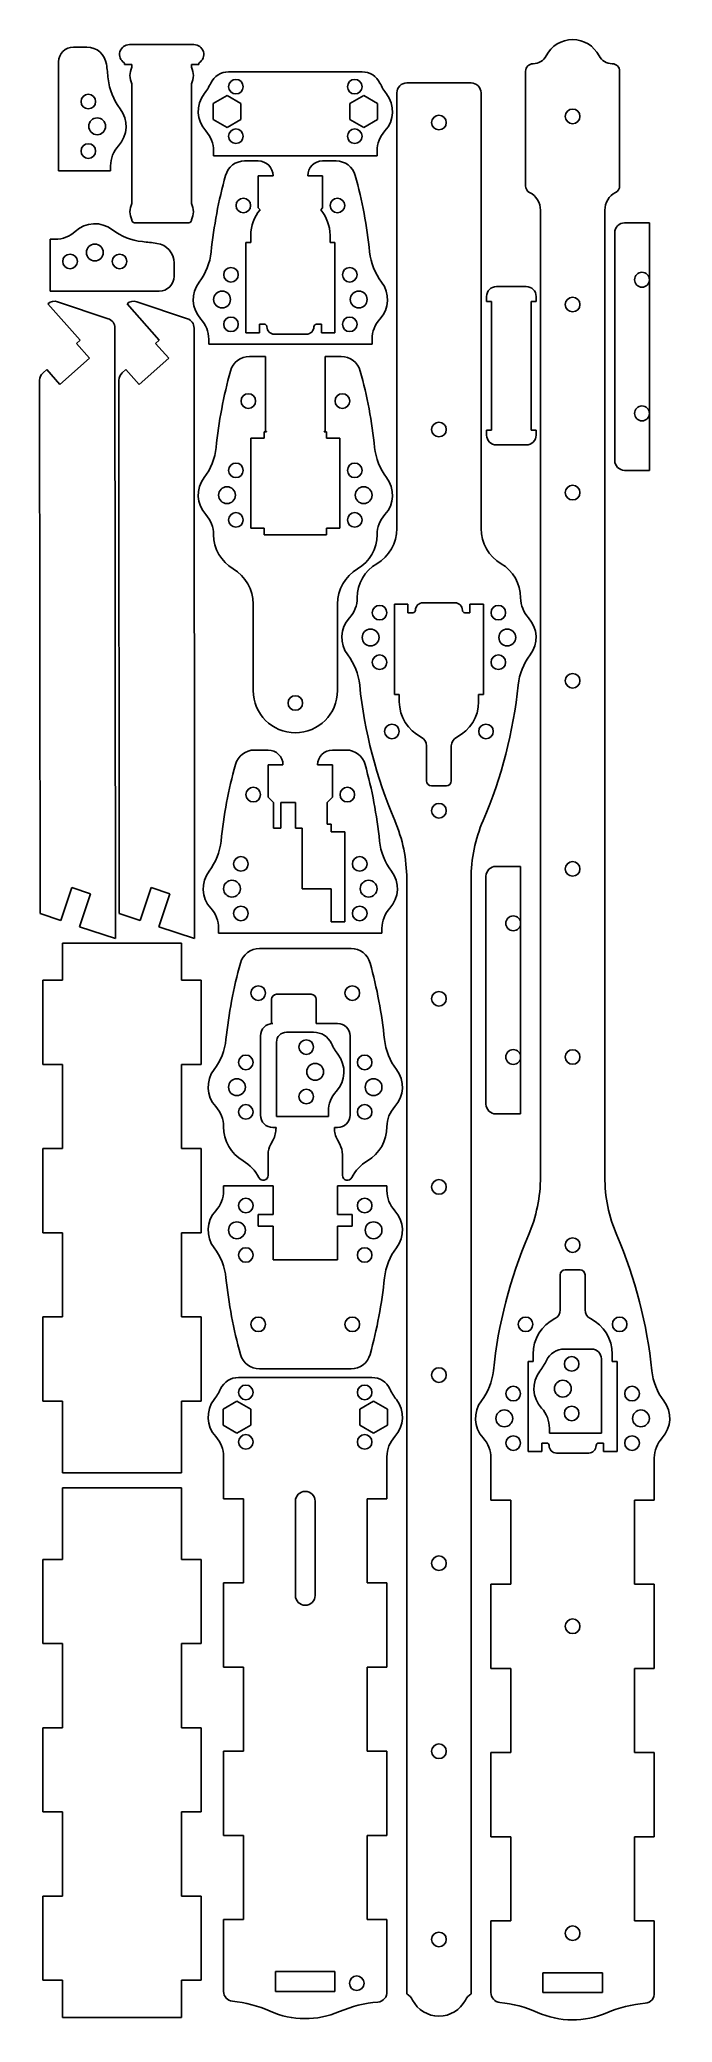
# Model space of a CAD drawing. Header units: millimetres. Extents: x 0 to 128, y -1 to 400.
import ezdxf

# ---------------------------------------------------------------- set-up
doc = ezdxf.new("R2010")
doc.units = ezdxf.units.MM
doc.layers.add('Layer_1', color=7, linetype='CONTINUOUS')

msp = doc.modelspace()

# ---------------------------------------------------------------- linework, layer by layer
at = {"layer": 'Layer_1', "color": 7}
for p, q in [((9.52642, 398.499824), (6.82937, 398.499824)), ((24.63889, 398.999824), (18.13889, 398.999824)), ((31.13889, 398.999824), (24.63889, 398.999824)), ((3.82937, 395.499824), (3.82937, 373.499824)), ((17.1389, 395.155924), (17.1389, 394.999824)), ((17.1389, 394.999824), (18.6389, 394.999824)), ((18.6389, 394.999824), (18.6389, 394.499824)), ((30.6389, 394.499824), (30.6389, 394.999824)), ((30.6389, 394.999824), (32.1389, 394.999824)), ((32.1389, 394.999824), (32.1389, 395.155924)), ((38.1596, 393.499824), (65.1182, 393.499824)), ((98.1389, 370.458826), (98.1389, 393.622826)), ((117.1389, 393.622826), (117.1389, 370.458826)), ((18.6389, 390.999824), (18.6389, 366.999824)), ((30.6389, 366.999824), (30.6389, 390.999824)), ((34.5432, 391.209054), (34.5432, 391.209054)), ((37.8389, 388.732984), (35.0389, 387.116404)), ((40.6389, 387.116404), (37.8389, 388.732984)), ((65.4389, 388.732984), (62.6389, 387.116404)), ((68.2389, 387.116404), (65.4389, 388.732984)), ((72.1389, 389.249826), (72.1389, 301.24983)), ((87.1389, 391.249826), (74.1389, 391.249826)), ((89.1389, 301.24983), (89.1389, 389.249826)), ((35.0389, 387.116404), (35.0389, 383.883244)), ((40.6389, 383.883244), (40.6389, 387.116404)), ((62.6389, 387.116404), (62.6389, 383.883244)), ((68.2389, 383.883244), (68.2389, 387.116404)), ((35.0389, 383.883244), (37.8389, 382.266664)), ((37.8389, 382.266664), (40.6389, 383.883244)), ((62.6389, 383.883244), (65.4389, 382.266664)), ((65.4389, 382.266664), (68.2389, 383.883244)), ((35.1389, 376.499824), (35.1389, 377.499824)), ((68.1389, 376.499824), (35.1389, 376.499824)), ((68.1389, 377.499824), (68.1389, 376.499824)), ((3.82937, 373.499824), (14.32937, 373.499824)), ((14.32937, 373.499824), (14.32937, 374.499824)), ((41.39526, 375.499824), (44.1389, 375.499824)), ((47.1389, 372.499824), (44.1389, 372.499824)), ((44.1389, 372.499824), (44.1389, 365.999824)), ((57.1389, 372.499824), (54.1389, 372.499824)), ((57.1389, 375.499824), (59.88254, 375.499824)), ((57.1389, 365.999824), (57.1389, 372.499824)), ((44.1389, 365.999824), (44.50419, 365.634534)), ((56.77361, 365.634534), (57.1389, 365.999824)), ((101.1389, 170.29953), (101.1389, 365.559826)), ((114.1389, 365.559826), (114.1389, 170.29953)), ((19.1389, 362.999824), (30.1389, 362.999824)), ((42.6389, 360.499824), (42.6389, 358.999824)), ((58.6389, 358.999824), (58.6389, 360.499824)), ((116.1389, 314.99982), (116.1389, 360.999824)), ((116.1389, 360.999824), (116.1389, 360.999824)), ((116.1389, 314.99982), (116.1389, 360.999824)), ((116.1389, 360.999824), (116.1389, 360.999824)), ((118.1389, 362.999824), (118.1389, 362.999824)), ((118.1389, 362.999824), (123.1389, 362.999824)), ((118.1389, 362.999824), (118.1389, 362.999824)), ((118.1389, 362.999824), (123.1389, 362.999824)), ((123.1389, 362.999824), (123.1389, 351.499824)), ((123.1389, 362.999824), (123.1389, 351.499824)), ((3.1389, 359.690294), (2.1389, 359.690294)), ((2.1389, 359.690294), (2.1389, 349.190294)), ((42.6389, 358.999824), (41.6389, 358.999824)), ((41.6389, 358.999824), (41.6389, 340.79982)), ((59.6389, 358.999824), (58.6389, 358.999824)), ((59.6389, 340.79982), (59.6389, 358.999824)), ((27.1389, 352.190294), (27.1389, 354.887344)), ((2.1389, 349.190294), (24.1389, 349.190294)), ((98.2669, 350.123724), (92.2669, 350.123724)), ((123.1389, 351.499824), (123.1389, 324.49982)), ((123.1389, 351.499824), (123.1389, 351.499824)), ((123.1389, 351.499824), (123.1389, 351.499824)), ((123.1389, 351.499824), (123.1389, 324.49982)), ((1.67084, 346.650026), (8.16452, 339.31023)), ((13.82991, 343.63613), (3.63069, 347.048726)), ((17.67084, 346.650026), (24.16452, 339.31023)), ((29.82991, 343.63613), (19.63069, 347.048726)), ((90.2669, 348.123724), (90.2669, 347.123724)), ((90.2669, 347.123724), (91.2669, 347.123724)), ((91.2669, 347.123724), (91.2669, 321.12372)), ((99.2669, 321.12372), (99.2669, 347.123724)), ((99.2669, 347.123724), (100.2669, 347.123724)), ((100.2669, 347.123724), (100.2669, 348.123724)), ((15.28967, 218.40133), (15.1953, 341.74103)), ((31.28967, 218.40133), (31.1953, 341.74103)), ((41.6389, 340.79982), (44.3889, 340.79982)), ((44.3889, 340.79982), (44.3889, 342.49982)), ((44.3889, 342.49982), (45.3889, 342.49982)), ((47.3889, 340.49982), (53.8889, 340.49982)), ((55.8889, 342.49982), (56.8889, 342.49982)), ((56.8889, 342.49982), (56.8889, 340.79982)), ((56.8889, 340.79982), (59.6389, 340.79982)), ((8.16452, 339.31023), (7.41556, 338.64763)), ((7.41556, 338.64763), (10.06604, 335.65183)), ((24.16452, 339.31023), (23.41556, 338.64763)), ((23.41556, 338.64763), (26.06604, 335.65183)), ((34.1389, 338.49982), (34.1389, 339.49982)), ((67.1389, 338.49982), (34.1389, 338.49982)), ((67.1389, 339.49982), (67.1389, 338.49982)), ((1.42392, 333.34673), (0.67496, 332.68403)), ((4.0744, 330.35083), (1.42392, 333.34673)), ((10.06604, 335.65183), (4.0744, 330.35083)), ((17.42392, 333.34673), (16.67496, 332.68403)), ((20.0744, 330.35083), (17.42392, 333.34673)), ((26.06604, 335.65183), (20.0744, 330.35083)), ((42.39526, 335.99983), (45.6389, 335.99983)), ((45.6389, 335.99983), (45.6389, 320.85083)), ((57.6389, 320.85083), (57.6389, 335.99983)), ((57.6389, 335.99983), (60.88254, 335.99983)), ((0.0002, 331.18463), (0.0826, 223.48953)), ((16.0002, 331.18463), (16.0826, 223.48953)), ((123.1389, 324.49982), (123.1389, 312.99982)), ((123.1389, 324.49982), (123.1389, 324.49982)), ((123.1389, 324.49982), (123.1389, 324.49982)), ((123.1389, 324.49982), (123.1389, 312.99982)), ((45.8389, 320.79983), (45.3389, 320.79983)), ((45.3389, 320.79983), (45.3389, 319.49983)), ((45.6389, 320.85083), (45.8389, 320.85083)), ((45.8389, 320.85083), (45.8389, 320.79983)), ((57.4389, 320.79983), (57.4389, 320.85083)), ((57.4389, 320.85083), (57.6389, 320.85083)), ((57.9389, 320.79983), (57.4389, 320.79983)), ((57.9389, 319.49983), (57.9389, 320.79983)), ((91.2669, 321.12372), (90.2669, 321.12372)), ((90.2669, 321.12372), (90.2669, 320.12372)), ((100.2669, 321.12372), (99.2669, 321.12372)), ((100.2669, 320.12372), (100.2669, 321.12372)), ((45.3389, 319.49983), (42.6389, 319.49983)), ((42.6389, 319.49983), (42.6389, 301.29983)), ((60.6389, 319.49983), (57.9389, 319.49983)), ((60.6389, 301.29983), (60.6389, 319.49983)), ((92.2669, 318.12372), (98.2669, 318.12372)), ((123.1389, 312.99982), (118.1389, 312.99982)), ((118.1389, 312.99982), (118.1389, 312.99982)), ((123.1389, 312.99982), (118.1389, 312.99982)), ((118.1389, 312.99982), (118.1389, 312.99982)), ((42.6389, 301.29983), (45.3389, 301.29983)), ((45.3389, 301.29983), (45.3389, 299.99983)), ((57.9389, 299.99983), (57.9389, 301.29983)), ((57.9389, 301.29983), (60.6389, 301.29983)), ((45.3389, 299.99983), (57.9389, 299.99983)), ((43.1389, 268.49983), (43.1389, 285.99983)), ((60.1389, 285.99983), (60.1389, 268.49983)), ((71.6389, 267.74983), (71.6389, 285.94983)), ((71.6389, 285.94983), (74.3889, 285.94983)), ((74.3889, 285.94983), (74.3889, 284.24983)), ((77.3889, 286.24983), (83.8889, 286.24983)), ((86.8889, 284.24983), (86.8889, 285.94983)), ((86.8889, 285.94983), (89.6389, 285.94983)), ((89.6389, 285.94983), (89.6389, 267.74983)), ((74.3889, 284.24983), (75.3889, 284.24983)), ((85.8889, 284.24983), (86.8889, 284.24983)), ((72.6389, 267.74983), (71.6389, 267.74983)), ((72.6389, 266.24983), (72.6389, 267.74983)), ((89.6389, 267.74983), (88.6389, 267.74983)), ((88.6389, 267.74983), (88.6389, 266.24983)), ((43.39526, 256.49983), (46.1389, 256.49983)), ((59.1389, 256.49983), (61.88254, 256.49983)), ((78.1389, 250.24983), (78.1389, 257.31953)), ((83.1389, 257.31953), (83.1389, 250.24983)), ((49.1389, 253.49983), (46.1389, 253.49983)), ((46.1389, 253.49983), (46.1389, 246.99983)), ((59.1389, 253.49983), (56.1389, 253.49983)), ((59.1389, 246.99983), (59.1389, 253.49983)), ((82.1389, 249.24983), (79.1389, 249.24983)), ((46.1389, 246.99983), (47.2389, 245.89983)), ((47.2389, 245.89983), (47.2389, 240.69983)), ((48.7389, 240.69983), (48.7389, 245.89983)), ((48.7389, 245.89983), (51.6389, 245.89983)), ((51.6389, 245.89983), (51.6389, 240.69983)), ((58.0389, 245.89983), (59.1389, 246.99983)), ((58.0389, 241.49983), (58.0389, 245.89983)), ((47.2389, 240.69983), (48.7389, 240.69983)), ((51.6389, 240.69983), (53.0389, 240.69983)), ((53.0389, 240.69983), (53.0389, 228.49983)), ((58.8889, 241.49983), (58.0389, 241.49983)), ((58.8889, 239.99983), (58.8889, 241.49983)), ((61.6389, 239.99983), (58.8889, 239.99983)), ((61.6389, 221.79983), (61.6389, 239.99983)), ((92.1389, 232.99983), (92.1389, 232.99983)), ((92.1389, 232.99983), (97.1389, 232.99983)), ((92.1389, 232.99983), (92.1389, 232.99983)), ((92.1389, 232.99983), (97.1389, 232.99983)), ((97.1389, 232.99983), (97.1389, 221.49983)), ((97.1389, 232.99983), (97.1389, 221.49983)), ((4.26831, 222.08903), (6.48945, 228.72723)), ((6.48945, 228.72723), (10.28274, 227.45803)), ((20.26831, 222.08903), (22.48945, 228.72723)), ((22.48945, 228.72723), (26.28274, 227.45803)), ((53.0389, 228.49983), (58.8889, 228.49983)), ((58.8889, 228.49983), (58.8889, 221.79983)), ((74.1389, 230.45013), (74.1389, 5.22483)), ((87.1389, 5.22483), (87.1389, 230.45013)), ((90.1389, 184.99983), (90.1389, 230.99983)), ((90.1389, 230.99983), (90.1389, 230.99983)), ((90.1389, 184.99983), (90.1389, 230.99983)), ((90.1389, 230.99983), (90.1389, 230.99983)), ((10.28274, 227.45803), (8.06161, 220.81973)), ((26.28274, 227.45803), (24.06161, 220.81973)), ((0.0826, 223.48953), (4.26831, 222.08903)), ((8.06161, 220.81973), (15.28967, 218.40133)), ((16.0826, 223.48953), (20.26831, 222.08903)), ((24.06161, 220.81973), (31.28967, 218.40133)), ((36.1389, 219.49983), (36.1389, 220.49983)), ((58.8889, 221.79983), (61.6389, 221.79983)), ((69.1389, 220.49983), (69.1389, 219.49983)), ((97.1389, 221.49983), (97.1389, 194.49983)), ((97.1389, 221.49983), (97.1389, 221.49983)), ((97.1389, 221.49983), (97.1389, 221.49983)), ((97.1389, 221.49983), (97.1389, 194.49983)), ((4.6389, 209.99983), (4.6389, 217.49983)), ((4.6389, 217.49983), (28.6389, 217.49983)), ((28.6389, 217.49983), (28.6389, 209.99983)), ((69.1389, 219.49983), (36.1389, 219.49983)), ((44.39526, 216.40813), (62.88254, 216.40813)), ((0.6389, 192.99983), (0.6389, 209.99983)), ((0.6389, 209.99983), (4.6389, 209.99983)), ((28.6389, 209.99983), (32.6389, 209.99983)), ((32.6389, 209.99983), (32.6389, 192.99983)), ((46.8389, 206.15913), (46.8389, 201.25918)), ((54.8389, 207.15913), (47.8389, 207.15913)), ((55.8389, 201.25918), (55.8389, 206.15913)), ((46.8389, 201.25918), (47.0989, 201.25918)), ((59.6389, 201.25918), (55.8389, 201.25918)), ((60.1789, 201.25918), (59.6389, 201.25918)), ((44.5989, 198.75918), (44.5989, 182.75813)), ((47.82937, 197.49983), (47.82937, 182.49983)), ((55.30863, 199.49983), (49.82937, 199.49983)), ((58.92506, 197.20906), (58.92506, 197.20906)), ((62.6789, 182.75813), (62.6789, 198.75918)), ((4.6389, 192.99983), (0.6389, 192.99983)), ((4.6389, 175.99983), (4.6389, 192.99983)), ((32.6389, 192.99983), (28.6389, 192.99983)), ((28.6389, 192.99983), (28.6389, 175.99983)), ((97.1389, 194.49983), (97.1389, 182.99983)), ((97.1389, 194.49983), (97.1389, 194.49983)), ((97.1389, 194.49983), (97.1389, 194.49983)), ((97.1389, 194.49983), (97.1389, 182.99983)), ((47.0989, 180.25813), (47.7389, 180.25813)), ((47.7389, 180.25813), (47.7389, 180.15813)), ((47.82937, 182.49983), (58.32937, 182.49983)), ((58.32937, 182.49983), (58.32937, 183.49983)), ((59.5389, 180.15813), (59.5389, 180.25813)), ((59.5389, 180.25813), (60.1789, 180.25813)), ((97.1389, 182.99983), (92.1389, 182.99983)), ((92.1389, 182.99983), (92.1389, 182.99983)), ((97.1389, 182.99983), (92.1389, 182.99983)), ((92.1389, 182.99983), (92.1389, 182.99983)), ((47.1389, 177.75813), (46.66831, 176.87583)), ((60.60949, 176.87583), (60.1389, 177.75813)), ((0.6389, 158.99983), (0.6389, 175.99983)), ((0.6389, 175.99983), (4.6389, 175.99983)), ((28.6389, 175.99983), (32.6389, 175.99983)), ((32.6389, 175.99983), (32.6389, 158.99983)), ((46.1389, 174.75813), (46.1389, 170.59153)), ((61.1389, 170.59153), (61.1389, 174.75813)), ((37.1389, 167.49983), (37.1389, 168.49983)), ((37.1389, 168.49983), (47.1389, 168.49983)), ((47.1389, 168.49983), (47.1389, 162.69983)), ((60.1389, 162.69983), (60.1389, 168.49983)), ((60.1389, 168.49983), (70.1389, 168.49983)), ((70.1389, 168.49983), (70.1389, 167.49983)), ((47.1389, 162.69983), (44.1389, 162.69983)), ((44.1389, 162.69983), (44.1389, 160.29983)), ((44.1389, 160.29983), (47.1389, 160.29983)), ((47.1389, 160.29983), (47.1389, 153.49983)), ((63.1389, 162.69983), (60.1389, 162.69983)), ((60.1389, 153.49983), (60.1389, 160.29983)), ((60.1389, 160.29983), (63.1389, 160.29983)), ((63.1389, 160.29983), (63.1389, 162.69983)), ((4.6389, 158.99983), (0.6389, 158.99983)), ((4.6389, 141.99983), (4.6389, 158.99983)), ((32.6389, 158.99983), (28.6389, 158.99983)), ((28.6389, 158.99983), (28.6389, 141.99983)), ((47.1389, 153.49983), (60.1389, 153.49983)), ((105.1389, 143.43013), (105.1389, 150.49983)), ((106.1389, 151.49983), (109.1389, 151.49983)), ((110.1389, 150.49983), (110.1389, 143.43013)), ((0.6389, 124.99983), (0.6389, 141.99983)), ((0.6389, 141.99983), (4.6389, 141.99983)), ((28.6389, 141.99983), (32.6389, 141.99983)), ((32.6389, 141.99983), (32.6389, 124.99983)), ((98.6389, 114.79983), (98.6389, 132.99983)), ((98.6389, 132.99983), (99.6389, 132.99983)), ((99.6389, 132.99983), (99.6389, 134.49983)), ((102.35274, 133.20906), (102.35274, 133.20906)), ((111.44843, 135.49983), (105.96917, 135.49983)), ((113.44843, 118.49983), (113.44843, 133.49983)), ((115.6389, 134.49983), (115.6389, 132.99983)), ((115.6389, 132.99983), (116.6389, 132.99983)), ((116.6389, 132.99983), (116.6389, 114.79983)), ((40.1596, 129.74983), (67.1182, 129.74983)), ((62.88254, 131.49983), (44.39526, 131.49983)), ((4.6389, 124.99983), (0.6389, 124.99983)), ((4.6389, 110.49983), (4.6389, 124.99983)), ((32.6389, 124.99983), (28.6389, 124.99983)), ((28.6389, 124.99983), (28.6389, 110.49983)), ((36.5432, 127.45903), (36.5432, 127.45903)), ((39.8389, 124.98303), (37.0389, 123.36643)), ((42.6389, 123.36643), (39.8389, 124.98303)), ((67.4389, 124.98303), (64.6389, 123.36643)), ((70.2389, 123.36643), (67.4389, 124.98303)), ((37.0389, 123.36643), (37.0389, 120.13323)), ((42.6389, 120.13323), (42.6389, 123.36643)), ((64.6389, 123.36643), (64.6389, 120.13323)), ((70.2389, 120.13323), (70.2389, 123.36643)), ((37.0389, 120.13323), (39.8389, 118.51663)), ((39.8389, 118.51663), (42.6389, 120.13323)), ((64.6389, 120.13323), (67.4389, 118.51663)), ((67.4389, 118.51663), (70.2389, 120.13323)), ((101.3889, 116.49983), (101.3889, 114.79983)), ((102.3889, 116.49983), (101.3889, 116.49983)), ((102.94843, 119.49983), (102.94843, 118.49983)), ((102.94843, 118.49983), (113.44843, 118.49983)), ((113.8889, 116.49983), (112.8889, 116.49983)), ((113.8889, 114.79983), (113.8889, 116.49983)), ((37.1389, 105.24983), (37.1389, 113.74983)), ((70.1389, 113.74983), (70.1389, 105.24983)), ((91.1389, 104.99983), (91.1389, 113.49983)), ((101.3889, 114.79983), (98.6389, 114.79983)), ((110.8889, 114.49983), (104.3889, 114.49983)), ((116.6389, 114.79983), (113.8889, 114.79983)), ((124.1389, 113.49983), (124.1389, 104.99983)), ((28.6389, 110.49983), (4.6389, 110.49983)), ((4.6389, 92.99983), (4.6389, 107.49983)), ((4.6389, 107.49983), (28.6389, 107.49983)), ((28.6389, 107.49983), (28.6389, 92.99983)), ((37.3389, 105.24983), (37.1389, 105.24983)), ((40.9389, 105.24983), (37.3389, 105.24983)), ((41.1389, 105.24983), (40.9389, 105.24983)), ((41.1389, 105.04983), (41.1389, 105.24983)), ((41.1389, 88.24983), (41.1389, 105.04983)), ((51.6389, 104.74983), (51.6389, 85.74983)), ((55.6389, 85.74983), (55.6389, 104.74983)), ((66.3389, 105.24983), (66.1389, 105.24983)), ((66.1389, 105.24983), (66.1389, 105.04983)), ((66.1389, 105.04983), (66.1389, 88.24983)), ((69.9389, 105.24983), (66.3389, 105.24983)), ((70.1389, 105.24983), (69.9389, 105.24983)), ((91.3389, 104.99983), (91.1389, 104.99983)), ((94.9389, 104.99983), (91.3389, 104.99983)), ((95.1389, 104.99983), (94.9389, 104.99983)), ((95.1389, 104.79983), (95.1389, 104.99983)), ((95.1389, 87.99983), (95.1389, 104.79983)), ((120.3389, 104.99983), (120.1389, 104.99983)), ((120.1389, 104.99983), (120.1389, 104.79983)), ((120.1389, 104.79983), (120.1389, 87.99983)), ((123.9389, 104.99983), (120.3389, 104.99983)), ((124.1389, 104.99983), (123.9389, 104.99983)), ((0.6389, 75.99983), (0.6389, 92.99983)), ((0.6389, 92.99983), (4.6389, 92.99983)), ((28.6389, 92.99983), (32.6389, 92.99983)), ((32.6389, 92.99983), (32.6389, 75.99983)), ((37.1389, 71.24983), (37.1389, 88.24983)), ((37.1389, 88.24983), (37.3389, 88.24983)), ((37.3389, 88.24983), (40.9389, 88.24983)), ((40.9389, 88.24983), (41.1389, 88.24983)), ((66.1389, 88.24983), (66.3389, 88.24983)), ((66.3389, 88.24983), (69.9389, 88.24983)), ((69.9389, 88.24983), (70.1389, 88.24983)), ((70.1389, 88.24983), (70.1389, 71.24983)), ((91.1389, 70.99983), (91.1389, 87.99983)), ((91.1389, 87.99983), (91.3389, 87.99983)), ((91.3389, 87.99983), (94.9389, 87.99983)), ((94.9389, 87.99983), (95.1389, 87.99983)), ((120.1389, 87.99983), (120.3389, 87.99983)), ((120.3389, 87.99983), (123.9389, 87.99983)), ((123.9389, 87.99983), (124.1389, 87.99983)), ((124.1389, 87.99983), (124.1389, 70.99983)), ((4.6389, 75.99983), (0.6389, 75.99983)), ((4.6389, 58.99983), (4.6389, 75.99983)), ((32.6389, 75.99983), (28.6389, 75.99983)), ((28.6389, 75.99983), (28.6389, 58.99983)), ((37.3389, 71.24983), (37.1389, 71.24983)), ((40.9389, 71.24983), (37.3389, 71.24983)), ((41.1389, 71.24983), (40.9389, 71.24983)), ((41.1389, 71.04983), (41.1389, 71.24983)), ((41.1389, 54.24983), (41.1389, 71.04983)), ((66.3389, 71.24983), (66.1389, 71.24983)), ((66.1389, 71.24983), (66.1389, 71.04983)), ((66.1389, 71.04983), (66.1389, 54.24983)), ((69.9389, 71.24983), (66.3389, 71.24983)), ((70.1389, 71.24983), (69.9389, 71.24983)), ((91.3389, 70.99983), (91.1389, 70.99983)), ((94.9389, 70.99983), (91.3389, 70.99983)), ((95.1389, 70.99983), (94.9389, 70.99983)), ((95.1389, 70.79983), (95.1389, 70.99983)), ((95.1389, 53.99983), (95.1389, 70.79983)), ((120.3389, 70.99983), (120.1389, 70.99983)), ((120.1389, 70.99983), (120.1389, 70.79983)), ((120.1389, 70.79983), (120.1389, 53.99983)), ((123.9389, 70.99983), (120.3389, 70.99983)), ((124.1389, 70.99983), (123.9389, 70.99983)), ((0.6389, 41.99983), (0.6389, 58.99983)), ((0.6389, 58.99983), (4.6389, 58.99983)), ((28.6389, 58.99983), (32.6389, 58.99983)), ((32.6389, 58.99983), (32.6389, 41.99983)), ((37.1389, 37.24983), (37.1389, 54.24983)), ((37.1389, 54.24983), (37.3389, 54.24983)), ((37.3389, 54.24983), (40.9389, 54.24983)), ((40.9389, 54.24983), (41.1389, 54.24983)), ((66.1389, 54.24983), (66.3389, 54.24983)), ((66.3389, 54.24983), (69.9389, 54.24983)), ((69.9389, 54.24983), (70.1389, 54.24983)), ((70.1389, 54.24983), (70.1389, 37.24983)), ((91.1389, 36.99983), (91.1389, 53.99983)), ((91.1389, 53.99983), (91.3389, 53.99983)), ((91.3389, 53.99983), (94.9389, 53.99983)), ((94.9389, 53.99983), (95.1389, 53.99983)), ((120.1389, 53.99983), (120.3389, 53.99983)), ((120.3389, 53.99983), (123.9389, 53.99983)), ((123.9389, 53.99983), (124.1389, 53.99983)), ((124.1389, 53.99983), (124.1389, 36.99983)), ((4.6389, 41.99983), (0.6389, 41.99983)), ((4.6389, 24.99983), (4.6389, 41.99983)), ((32.6389, 41.99983), (28.6389, 41.99983)), ((28.6389, 41.99983), (28.6389, 24.99983)), ((37.3389, 37.24983), (37.1389, 37.24983)), ((40.9389, 37.24983), (37.3389, 37.24983)), ((41.1389, 37.24983), (40.9389, 37.24983)), ((41.1389, 37.04983), (41.1389, 37.24983)), ((41.1389, 20.24983), (41.1389, 37.04983)), ((66.3389, 37.24983), (66.1389, 37.24983)), ((66.1389, 37.24983), (66.1389, 37.04983)), ((66.1389, 37.04983), (66.1389, 20.24983)), ((69.9389, 37.24983), (66.3389, 37.24983)), ((70.1389, 37.24983), (69.9389, 37.24983)), ((91.3389, 36.99983), (91.1389, 36.99983)), ((94.9389, 36.99983), (91.3389, 36.99983)), ((95.1389, 36.99983), (94.9389, 36.99983)), ((95.1389, 36.79983), (95.1389, 36.99983)), ((95.1389, 19.99983), (95.1389, 36.79983)), ((120.3389, 36.99983), (120.1389, 36.99983)), ((120.1389, 36.99983), (120.1389, 36.79983)), ((120.1389, 36.79983), (120.1389, 19.99983)), ((123.9389, 36.99983), (120.3389, 36.99983)), ((124.1389, 36.99983), (123.9389, 36.99983)), ((0.6389, 7.99983), (0.6389, 24.99983)), ((0.6389, 24.99983), (4.6389, 24.99983)), ((28.6389, 24.99983), (32.6389, 24.99983)), ((32.6389, 24.99983), (32.6389, 7.99983)), ((37.1389, 5.74983), (37.1389, 20.24983)), ((37.1389, 20.24983), (37.3389, 20.24983)), ((37.3389, 20.24983), (40.9389, 20.24983)), ((40.9389, 20.24983), (41.1389, 20.24983)), ((66.1389, 20.24983), (66.3389, 20.24983)), ((66.3389, 20.24983), (69.9389, 20.24983)), ((69.9389, 20.24983), (70.1389, 20.24983)), ((70.1389, 20.24983), (70.1389, 5.74983)), ((91.1389, 5.49983), (91.1389, 19.99983)), ((91.1389, 19.99983), (91.3389, 19.99983)), ((91.3389, 19.99983), (94.9389, 19.99983)), ((94.9389, 19.99983), (95.1389, 19.99983)), ((120.1389, 19.99983), (120.3389, 19.99983)), ((120.3389, 19.99983), (123.9389, 19.99983)), ((123.9389, 19.99983), (124.1389, 19.99983)), ((124.1389, 19.99983), (124.1389, 5.49983)), ((47.6389, 5.74983), (47.6389, 9.74983)), ((47.6389, 9.74983), (59.6389, 9.74983)), ((59.6389, 9.74983), (59.6389, 5.74983)), ((101.6389, 5.49983), (101.6389, 9.49983)), ((101.6389, 9.49983), (113.6389, 9.49983)), ((113.6389, 9.49983), (113.6389, 5.49983)), ((4.6389, 7.99983), (0.6389, 7.99983)), ((4.6389, 0.49983), (4.6389, 7.99983)), ((32.6389, 7.99983), (28.6389, 7.99983)), ((28.6389, 7.99983), (28.6389, 0.49983)), ((59.6389, 5.74983), (47.6389, 5.74983)), ((113.6389, 5.49983), (101.6389, 5.49983)), ((28.6389, 0.49983), (4.6389, 0.49983))]:
    msp.add_line(p, q, dxfattribs=at)
for points in [[(6.82937, 398.499824), (5.17252, 398.499824), (3.82937, 397.156724), (3.82937, 395.499824)], [(13.49076, 395.032744), (13.22388, 397.018024), (11.5296, 398.499824), (9.52642, 398.499824)], [(16.22153, 397.568824), (15.96964, 396.719924), (16.30583, 395.806524), (17.04798, 395.323524)], [(18.13889, 398.999824), (17.25346, 398.999824), (16.47342, 398.417624), (16.22153, 397.568824)], [(33.05625, 397.568824), (32.80436, 398.417624), (32.02432, 398.999824), (31.13889, 398.999824)], [(32.2298, 395.323524), (32.97191, 395.806524), (33.30814, 396.719924), (33.05625, 397.568824)], [(99.6389, 395.122826), (100.76201, 395.122826), (101.79105, 395.749826), (102.30557, 396.748826)], [(102.30557, 396.748826), (103.33461, 398.744826), (105.39269, 399.999826), (107.6389, 399.999826)], [(107.6389, 399.999826), (109.88511, 399.999826), (111.94319, 398.744826), (112.97223, 396.748826)], [(112.97223, 396.748826), (113.48675, 395.749826), (114.51579, 395.122826), (115.6389, 395.122826)], [(13.83713, 392.110734), (13.73691, 393.086484), (13.62144, 394.060604), (13.49076, 395.032744)], [(17.04798, 395.323524), (17.10468, 395.286624), (17.13888, 395.223524), (17.13888, 395.155924)], [(18.619, 394.412924), (18.11215, 393.362124), (18.11215, 392.137524), (18.619, 391.086724)], [(18.6389, 394.499824), (18.6389, 394.469724), (18.6319, 394.440024), (18.619, 394.412924)], [(30.6588, 394.412924), (30.6457, 394.440024), (30.6389, 394.469724), (30.6389, 394.499824)], [(30.6588, 391.086724), (31.16565, 392.137524), (31.16565, 393.362124), (30.6588, 394.412924)], [(32.1389, 395.155924), (32.1389, 395.223524), (32.1731, 395.286624), (32.2298, 395.323524)], [(34.5432, 391.209054), (35.2043, 392.607734), (36.6126, 393.499824), (38.1596, 393.499824)], [(65.1182, 393.499824), (66.6652, 393.499824), (68.0735, 392.607734), (68.7346, 391.209054)], [(98.1389, 393.622826), (98.1389, 394.451826), (98.81047, 395.122826), (99.6389, 395.122826)], [(115.6389, 395.122826), (116.46733, 395.122826), (117.1389, 394.451826), (117.1389, 393.622826)], [(8.35437, 387.499824), (8.35437, 388.314444), (9.01475, 388.974824), (9.82938, 388.974824)], [(9.82938, 388.974824), (10.644, 388.974824), (11.30438, 388.314444), (11.30438, 387.499824)], [(16.2486, 386.038766), (14.89867, 387.800774), (14.0639, 389.902674), (13.83713, 392.110734)], [(18.619, 391.086724), (18.6321, 391.059624), (18.6389, 391.029924), (18.6389, 390.999824)], [(30.6389, 390.999824), (30.6389, 391.029924), (30.6459, 391.059624), (30.6588, 391.086724)], [(33.5555, 381.561064), (31.6426, 383.641374), (31.5009, 386.795354), (33.2197, 389.038764)], [(33.2197, 389.038764), (33.7365, 389.713294), (34.1801, 390.440804), (34.5432, 391.209054)], [(38.1639, 390.499824), (38.1639, 391.314444), (38.8243, 391.974824), (39.6389, 391.974824)], [(39.6389, 389.024824), (38.8243, 389.024824), (38.1639, 389.685204), (38.1639, 390.499824)], [(39.6389, 391.974824), (40.4535, 391.974824), (41.1139, 391.314444), (41.1139, 390.499824)], [(41.1139, 390.499824), (41.1139, 389.685204), (40.4535, 389.024824), (39.6389, 389.024824)], [(62.1639, 390.499824), (62.1639, 391.314444), (62.8243, 391.974824), (63.6389, 391.974824)], [(63.6389, 389.024824), (62.8243, 389.024824), (62.1639, 389.685204), (62.1639, 390.499824)], [(63.6389, 391.974824), (64.4535, 391.974824), (65.1139, 391.314444), (65.1139, 390.499824)], [(65.1139, 390.499824), (65.1139, 389.685204), (64.4535, 389.024824), (63.6389, 389.024824)], [(68.7346, 391.209054), (69.0977, 390.440804), (69.5413, 389.713294), (70.0581, 389.038764)], [(70.0581, 389.038764), (71.7769, 386.795354), (71.6352, 383.641374), (69.7223, 381.561064)], [(74.1389, 391.249826), (73.03433, 391.249826), (72.1389, 390.354826), (72.1389, 389.249826)], [(89.1389, 389.249826), (89.1389, 390.354826), (88.24347, 391.249826), (87.1389, 391.249826)], [(9.82938, 386.024824), (9.01475, 386.024824), (8.35437, 386.685204), (8.35437, 387.499824)], [(11.30438, 387.499824), (11.30438, 386.685204), (10.644, 386.024824), (9.82938, 386.024824)], [(15.91278, 378.561064), (17.8257, 380.641374), (17.96735, 383.795354), (16.2486, 386.038766)], [(79.1639, 383.249826), (79.1639, 384.064826), (79.82428, 384.724826), (80.6389, 384.724826)], [(80.6389, 384.724826), (81.45352, 384.724826), (82.1139, 384.064826), (82.1139, 383.249826)], [(106.1639, 384.499826), (106.1639, 385.314826), (106.82428, 385.974826), (107.6389, 385.974826)], [(107.6389, 383.024826), (106.82428, 383.024826), (106.1639, 383.684826), (106.1639, 384.499826)], [(107.6389, 385.974826), (108.45352, 385.974826), (109.1139, 385.314826), (109.1139, 384.499826)], [(109.1139, 384.499826), (109.1139, 383.684826), (108.45352, 383.024826), (107.6389, 383.024826)], [(9.92938, 382.499824), (9.92938, 383.438704), (10.69049, 384.199824), (11.62938, 384.199824)], [(11.62938, 380.799824), (10.69049, 380.799824), (9.92938, 381.560944), (9.92938, 382.499824)], [(11.62938, 384.199824), (12.56826, 384.199824), (13.32937, 383.438704), (13.32937, 382.499824)], [(13.32937, 382.499824), (13.32937, 381.560944), (12.56826, 380.799824), (11.62938, 380.799824)], [(35.1389, 377.499824), (35.1389, 379.004204), (34.5738, 380.453694), (33.5555, 381.561064)], [(38.1639, 380.499824), (38.1639, 381.314444), (38.8243, 381.974824), (39.6389, 381.974824)], [(39.6389, 379.024824), (38.8243, 379.024824), (38.1639, 379.685204), (38.1639, 380.499824)], [(39.6389, 381.974824), (40.4535, 381.974824), (41.1139, 381.314444), (41.1139, 380.499824)], [(41.1139, 380.499824), (41.1139, 379.685204), (40.4535, 379.024824), (39.6389, 379.024824)], [(62.1639, 380.499824), (62.1639, 381.314444), (62.8243, 381.974824), (63.6389, 381.974824)], [(63.6389, 379.024824), (62.8243, 379.024824), (62.1639, 379.685204), (62.1639, 380.499824)], [(63.6389, 381.974824), (64.4535, 381.974824), (65.1139, 381.314444), (65.1139, 380.499824)], [(65.1139, 380.499824), (65.1139, 379.685204), (64.4535, 379.024824), (63.6389, 379.024824)], [(69.7223, 381.561064), (68.704, 380.453694), (68.1389, 379.004204), (68.1389, 377.499824)], [(80.6389, 381.774826), (79.82428, 381.774826), (79.1639, 382.434826), (79.1639, 383.249826)], [(82.1139, 383.249826), (82.1139, 382.434826), (81.45352, 381.774826), (80.6389, 381.774826)], [(8.35437, 377.499824), (8.35437, 378.314444), (9.01475, 378.974824), (9.82938, 378.974824)], [(9.82938, 376.024824), (9.01475, 376.024824), (8.35437, 376.685204), (8.35437, 377.499824)], [(9.82938, 378.974824), (10.644, 378.974824), (11.30438, 378.314444), (11.30438, 377.499824)], [(11.30438, 377.499824), (11.30438, 376.685204), (10.644, 376.024824), (9.82938, 376.024824)], [(14.32937, 374.499824), (14.32937, 376.004204), (14.8945, 377.453694), (15.91278, 378.561064)], [(34.6311, 357.110734), (35.1677, 362.334534), (36.1406, 367.504224), (37.5399, 372.565624)], [(37.5399, 372.565624), (38.0191, 374.299324), (39.5966, 375.499824), (41.39526, 375.499824)], [(44.1389, 375.499824), (45.79575, 375.499824), (47.1389, 374.156724), (47.1389, 372.499824)], [(54.1389, 372.499824), (54.1389, 374.156724), (55.48205, 375.499824), (57.1389, 375.499824)], [(59.88254, 375.499824), (61.6812, 375.499824), (63.2587, 374.299324), (63.7379, 372.565624)], [(63.7379, 372.565624), (65.1372, 367.504224), (66.1101, 362.334534), (66.6467, 357.110734)], [(98.95708, 369.122826), (98.45496, 369.378826), (98.1389, 369.894826), (98.1389, 370.458826)], [(101.1389, 365.559826), (101.1389, 367.062826), (100.29607, 368.439826), (98.95708, 369.122826)], [(116.32072, 369.122826), (114.98173, 368.439826), (114.1389, 367.062826), (114.1389, 365.559826)], [(117.1389, 370.458826), (117.1389, 369.894826), (116.82284, 369.378826), (116.32072, 369.122826)], [(18.619, 366.912924), (18.11215, 365.862124), (18.11215, 364.637524), (18.619, 363.586724)], [(18.6389, 366.999824), (18.6389, 366.969724), (18.6319, 366.940024), (18.619, 366.912924)], [(30.6588, 366.912924), (30.6457, 366.940024), (30.6389, 366.969724), (30.6389, 366.999824)], [(30.6588, 363.586724), (31.16565, 364.637524), (31.16565, 365.862124), (30.6588, 366.912924)], [(39.6639, 366.499824), (39.6639, 367.314424), (40.3243, 367.974824), (41.1389, 367.974824)], [(41.1389, 365.024824), (40.3243, 365.024824), (39.6639, 365.685204), (39.6639, 366.499824)], [(41.1389, 367.974824), (41.95352, 367.974824), (42.6139, 367.314424), (42.6139, 366.499824)], [(42.6139, 366.499824), (42.6139, 365.685204), (41.95352, 365.024824), (41.1389, 365.024824)], [(44.50419, 365.634534), (43.29918, 364.194864), (42.6389, 362.377244), (42.6389, 360.499824)], [(58.6389, 360.499824), (58.6389, 362.377244), (57.97862, 364.194864), (56.77361, 365.634534)], [(58.6639, 366.499824), (58.6639, 367.314424), (59.32428, 367.974824), (60.1389, 367.974824)], [(60.1389, 365.024824), (59.32428, 365.024824), (58.6639, 365.685204), (58.6639, 366.499824)], [(60.1389, 367.974824), (60.9535, 367.974824), (61.6139, 367.314424), (61.6139, 366.499824)], [(61.6139, 366.499824), (61.6139, 365.685204), (60.9535, 365.024824), (60.1389, 365.024824)], [(7.20014, 361.273704), (6.09277, 360.255424), (4.64328, 359.690294), (3.1389, 359.690294)], [(14.67785, 361.609524), (12.43443, 363.328274), (9.28045, 363.186624), (7.20014, 361.273704)], [(20.74981, 359.198054), (18.54175, 359.424824), (16.43985, 360.259594), (14.67785, 361.609524)], [(18.619, 363.586724), (18.6321, 363.559624), (18.6389, 363.529924), (18.6389, 363.499824)], [(18.6389, 363.499824), (18.6389, 363.223724), (18.86276, 362.999824), (19.1389, 362.999824)], [(30.1389, 362.999824), (30.41504, 362.999824), (30.6389, 363.223724), (30.6389, 363.499824)], [(30.6389, 363.499824), (30.6389, 363.529924), (30.6459, 363.559624), (30.6588, 363.586724)], [(116.1389, 360.999824), (116.1389, 362.104424), (117.03433, 362.999824), (118.1389, 362.999824)], [(116.1389, 360.999824), (116.1389, 362.104424), (117.03433, 362.999824), (118.1389, 362.999824)], [(4.6639, 355.190298), (4.6639, 356.004918), (5.32428, 356.665298), (6.1389, 356.665298)], [(6.1389, 356.665298), (6.95352, 356.665298), (7.6139, 356.004918), (7.6139, 355.190298)], [(9.4389, 356.990298), (9.4389, 357.929184), (10.20002, 358.690294), (11.1389, 358.690294)], [(11.1389, 355.290298), (10.20002, 355.290298), (9.4389, 356.051414), (9.4389, 356.990298)], [(11.1389, 358.690294), (12.07778, 358.690294), (12.8389, 357.929184), (12.8389, 356.990298)], [(12.8389, 356.990298), (12.8389, 356.051414), (12.07778, 355.290298), (11.1389, 355.290298)], [(14.6639, 355.190298), (14.6639, 356.004918), (15.32428, 356.665298), (16.1389, 356.665298)], [(16.1389, 356.665298), (16.95352, 356.665298), (17.6139, 356.004918), (17.6139, 355.190298)], [(23.67182, 358.851684), (22.69968, 358.982364), (21.72556, 359.097834), (20.74981, 359.198054)], [(27.1389, 354.887344), (27.1389, 356.890519), (25.6571, 358.584804), (23.67182, 358.851684)], [(32.2197, 351.038764), (33.5696, 352.800774), (34.4044, 354.902674), (34.6311, 357.110734)], [(66.6467, 357.110734), (66.8734, 354.902674), (67.7082, 352.800774), (69.0581, 351.038764)], [(6.1389, 353.715294), (5.32428, 353.715294), (4.6639, 354.375674), (4.6639, 355.190298)], [(7.6139, 355.190298), (7.6139, 354.375674), (6.95352, 353.715294), (6.1389, 353.715294)], [(16.1389, 353.715294), (15.32428, 353.715294), (14.6639, 354.375674), (14.6639, 355.190298)], [(17.6139, 355.190298), (17.6139, 354.375674), (16.95352, 353.715294), (16.1389, 353.715294)], [(37.1639, 352.499824), (37.1639, 353.314444), (37.8243, 353.974824), (38.6389, 353.974824)], [(38.6389, 351.024824), (37.8243, 351.024824), (37.1639, 351.685204), (37.1639, 352.499824)], [(38.6389, 353.974824), (39.4535, 353.974824), (40.1139, 353.314444), (40.1139, 352.499824)], [(40.1139, 352.499824), (40.1139, 351.685204), (39.4535, 351.024824), (38.6389, 351.024824)], [(61.1639, 352.499824), (61.1639, 353.314444), (61.8243, 353.974824), (62.6389, 353.974824)], [(62.6389, 351.024824), (61.8243, 351.024824), (61.1639, 351.685204), (61.1639, 352.499824)], [(62.6389, 353.974824), (63.4535, 353.974824), (64.1139, 353.314444), (64.1139, 352.499824)], [(64.1139, 352.499824), (64.1139, 351.685204), (63.4535, 351.024824), (62.6389, 351.024824)], [(121.6389, 352.999824), (120.81047, 352.999824), (120.1389, 352.328224), (120.1389, 351.499824)], [(121.6389, 352.999824), (120.81047, 352.999824), (120.1389, 352.328224), (120.1389, 351.499824)], [(123.1389, 351.499824), (123.1389, 352.328224), (122.46733, 352.999824), (121.6389, 352.999824)], [(123.1389, 351.499824), (123.1389, 352.328224), (122.46733, 352.999824), (121.6389, 352.999824)], [(24.1389, 349.190294), (25.7958, 349.190294), (27.1389, 350.533444), (27.1389, 352.190294)], [(32.5555, 343.56102), (30.6426, 345.641324), (30.5009, 348.795354), (32.2197, 351.038764)], [(35.1389, 347.499824), (35.1389, 348.438704), (35.9, 349.199824), (36.8389, 349.199824)], [(36.8389, 349.199824), (37.7778, 349.199824), (38.5389, 348.438704), (38.5389, 347.499824)], [(62.7389, 347.499824), (62.7389, 348.438704), (63.5, 349.199824), (64.4389, 349.199824)], [(64.4389, 349.199824), (65.3778, 349.199824), (66.1389, 348.438704), (66.1389, 347.499824)], [(69.0581, 351.038764), (70.7769, 348.795354), (70.6352, 345.641324), (68.7223, 343.56102)], [(92.2669, 350.123724), (91.16233, 350.123724), (90.2669, 349.228324), (90.2669, 348.123724)], [(100.2669, 348.123724), (100.2669, 349.228324), (99.37147, 350.123724), (98.2669, 350.123724)], [(120.1389, 351.499824), (120.1389, 350.671424), (120.81047, 349.999824), (121.6389, 349.999824)], [(120.1389, 351.499824), (120.1389, 350.671424), (120.81047, 349.999824), (121.6389, 349.999824)], [(121.6389, 349.999824), (122.46733, 349.999824), (123.1389, 350.671424), (123.1389, 351.499824)], [(121.6389, 349.999824), (122.46733, 349.999824), (123.1389, 350.671424), (123.1389, 351.499824)], [(3.63069, 347.048726), (2.95309, 347.275526), (2.206, 347.123526), (1.67084, 346.650026)], [(19.63069, 347.048726), (18.95309, 347.275526), (18.206, 347.123526), (17.67084, 346.650026)], [(36.8389, 345.799824), (35.9, 345.799824), (35.1389, 346.560924), (35.1389, 347.499824)], [(38.5389, 347.499824), (38.5389, 346.560924), (37.7778, 345.799824), (36.8389, 345.799824)], [(64.4389, 345.799824), (63.5, 345.799824), (62.7389, 346.560924), (62.7389, 347.499824)], [(66.1389, 347.499824), (66.1389, 346.560924), (65.3778, 345.799824), (64.4389, 345.799824)], [(106.1639, 346.499826), (106.1639, 347.314826), (106.82428, 347.974826), (107.6389, 347.974826)], [(107.6389, 345.02483), (106.82428, 345.02483), (106.1639, 345.684826), (106.1639, 346.499826)], [(107.6389, 347.974826), (108.45352, 347.974826), (109.1139, 347.314826), (109.1139, 346.499826)], [(109.1139, 346.499826), (109.1139, 345.684826), (108.45352, 345.02483), (107.6389, 345.02483)], [(15.1953, 341.74103), (15.1946, 342.60053), (14.64496, 343.36343), (13.82991, 343.63613)], [(31.1953, 341.74103), (31.1946, 342.60053), (30.64496, 343.36343), (29.82991, 343.63613)], [(34.1389, 339.49982), (34.1389, 341.00422), (33.5738, 342.45372), (32.5555, 343.56102)], [(37.1639, 342.49982), (37.1639, 343.31442), (37.8243, 343.97482), (38.6389, 343.97482)], [(38.6389, 341.02482), (37.8243, 341.02482), (37.1639, 341.68522), (37.1639, 342.49982)], [(38.6389, 343.97482), (39.4535, 343.97482), (40.1139, 343.31442), (40.1139, 342.49982)], [(40.1139, 342.49982), (40.1139, 341.68522), (39.4535, 341.02482), (38.6389, 341.02482)], [(45.3889, 342.49982), (45.66504, 342.49982), (45.8889, 342.27592), (45.8889, 341.99982)], [(45.8889, 341.99982), (45.8889, 341.17142), (46.56047, 340.49982), (47.3889, 340.49982)], [(53.8889, 340.49982), (54.71733, 340.49982), (55.3889, 341.17142), (55.3889, 341.99982)], [(55.3889, 341.99982), (55.3889, 342.27592), (55.61276, 342.49982), (55.8889, 342.49982)], [(61.1639, 342.49982), (61.1639, 343.31442), (61.8243, 343.97482), (62.6389, 343.97482)], [(62.6389, 341.02482), (61.8243, 341.02482), (61.1639, 341.68522), (61.1639, 342.49982)], [(62.6389, 343.97482), (63.4535, 343.97482), (64.1139, 343.31442), (64.1139, 342.49982)], [(64.1139, 342.49982), (64.1139, 341.68522), (63.4535, 341.02482), (62.6389, 341.02482)], [(68.7223, 343.56102), (67.704, 342.45372), (67.1389, 341.00422), (67.1389, 339.49982)], [(0.67496, 332.68403), (0.24548, 332.30413), (-0.00024, 331.75803), (0.0002, 331.18463)], [(16.67496, 332.68403), (16.24548, 332.30413), (15.99976, 331.75803), (16.0002, 331.18463)], [(35.6311, 317.61073), (36.1677, 322.83453), (37.1406, 328.00423), (38.5399, 333.06563)], [(38.5399, 333.06563), (39.0191, 334.79933), (40.5966, 335.99983), (42.39526, 335.99983)], [(60.88254, 335.99983), (62.6812, 335.99983), (64.2587, 334.79933), (64.7379, 333.06563)], [(64.7379, 333.06563), (66.1372, 328.00423), (67.1101, 322.83453), (67.6467, 317.61073)], [(40.6639, 326.99983), (40.6639, 327.81443), (41.3243, 328.47483), (42.1389, 328.47483)], [(42.1389, 328.47483), (42.95352, 328.47483), (43.6139, 327.81443), (43.6139, 326.99983)], [(59.6639, 326.99983), (59.6639, 327.81443), (60.32428, 328.47483), (61.1389, 328.47483)], [(61.1389, 328.47483), (61.9535, 328.47483), (62.6139, 327.81443), (62.6139, 326.99983)], [(42.1389, 325.52483), (41.3243, 325.52483), (40.6639, 326.18523), (40.6639, 326.99983)], [(43.6139, 326.99983), (43.6139, 326.18523), (42.95352, 325.52483), (42.1389, 325.52483)], [(61.1389, 325.52483), (60.32428, 325.52483), (59.6639, 326.18523), (59.6639, 326.99983)], [(62.6139, 326.99983), (62.6139, 326.18523), (61.9535, 325.52483), (61.1389, 325.52483)], [(121.6389, 325.99982), (120.81047, 325.99982), (120.1389, 325.32822), (120.1389, 324.49982)], [(121.6389, 325.99982), (120.81047, 325.99982), (120.1389, 325.32822), (120.1389, 324.49982)], [(120.1389, 324.49982), (120.1389, 323.67142), (120.81047, 322.99982), (121.6389, 322.99982)], [(120.1389, 324.49982), (120.1389, 323.67142), (120.81047, 322.99982), (121.6389, 322.99982)], [(123.1389, 324.49982), (123.1389, 325.32822), (122.46733, 325.99982), (121.6389, 325.99982)], [(123.1389, 324.49982), (123.1389, 325.32822), (122.46733, 325.99982), (121.6389, 325.99982)], [(121.6389, 322.99982), (122.46733, 322.99982), (123.1389, 323.67142), (123.1389, 324.49982)], [(121.6389, 322.99982), (122.46733, 322.99982), (123.1389, 323.67142), (123.1389, 324.49982)], [(79.1639, 321.24983), (79.1639, 322.06483), (79.82428, 322.72483), (80.6389, 322.72483)], [(80.6389, 319.77483), (79.82428, 319.77483), (79.1639, 320.43483), (79.1639, 321.24983)], [(80.6389, 322.72483), (81.45352, 322.72483), (82.1139, 322.06483), (82.1139, 321.24983)], [(82.1139, 321.24983), (82.1139, 320.43483), (81.45352, 319.77483), (80.6389, 319.77483)], [(33.2197, 311.53873), (34.5696, 313.30073), (35.4044, 315.40263), (35.6311, 317.61073)], [(67.6467, 317.61073), (67.8734, 315.40263), (68.7082, 313.30073), (70.0581, 311.53873)], [(90.2669, 320.12372), (90.2669, 319.01912), (91.16233, 318.12372), (92.2669, 318.12372)], [(98.2669, 318.12372), (99.37147, 318.12372), (100.2669, 319.01912), (100.2669, 320.12372)], [(38.1639, 312.99983), (38.1639, 313.81443), (38.8243, 314.47483), (39.6389, 314.47483)], [(39.6389, 311.52483), (38.8243, 311.52483), (38.1639, 312.18523), (38.1639, 312.99983)], [(39.6389, 314.47483), (40.4535, 314.47483), (41.1139, 313.81443), (41.1139, 312.99983)], [(41.1139, 312.99983), (41.1139, 312.18523), (40.4535, 311.52483), (39.6389, 311.52483)], [(62.1639, 312.99983), (62.1639, 313.81443), (62.8243, 314.47483), (63.6389, 314.47483)], [(63.6389, 311.52483), (62.8243, 311.52483), (62.1639, 312.18523), (62.1639, 312.99983)], [(63.6389, 314.47483), (64.4535, 314.47483), (65.1139, 313.81443), (65.1139, 312.99983)], [(65.1139, 312.99983), (65.1139, 312.18523), (64.4535, 311.52483), (63.6389, 311.52483)], [(118.1389, 312.99982), (117.03433, 312.99982), (116.1389, 313.89522), (116.1389, 314.99982)], [(118.1389, 312.99982), (117.03433, 312.99982), (116.1389, 313.89522), (116.1389, 314.99982)], [(33.5555, 304.06107), (31.6426, 306.14138), (31.5009, 309.29533), (33.2197, 311.53873)], [(36.1389, 307.99983), (36.1389, 308.93873), (36.9, 309.69983), (37.8389, 309.69983)], [(37.8389, 309.69983), (38.7778, 309.69983), (39.5389, 308.93873), (39.5389, 307.99983)], [(63.7389, 307.99983), (63.7389, 308.93873), (64.5, 309.69983), (65.4389, 309.69983)], [(65.4389, 309.69983), (66.3778, 309.69983), (67.1389, 308.93873), (67.1389, 307.99983)], [(70.0581, 311.53873), (71.7769, 309.29533), (71.6352, 306.14138), (69.7223, 304.06107)], [(106.1639, 308.49983), (106.1639, 309.31483), (106.82428, 309.97483), (107.6389, 309.97483)], [(107.6389, 307.02483), (106.82428, 307.02483), (106.1639, 307.68483), (106.1639, 308.49983)], [(107.6389, 309.97483), (108.45352, 309.97483), (109.1139, 309.31483), (109.1139, 308.49983)], [(109.1139, 308.49983), (109.1139, 307.68483), (108.45352, 307.02483), (107.6389, 307.02483)], [(37.8389, 306.29983), (36.9, 306.29983), (36.1389, 307.06095), (36.1389, 307.99983)], [(39.5389, 307.99983), (39.5389, 307.06095), (38.7778, 306.29983), (37.8389, 306.29983)], [(38.1639, 302.99983), (38.1639, 303.81445), (38.8243, 304.47483), (39.6389, 304.47483)], [(39.6389, 304.47483), (40.4535, 304.47483), (41.1139, 303.81445), (41.1139, 302.99983)], [(62.1639, 302.99983), (62.1639, 303.81445), (62.8243, 304.47483), (63.6389, 304.47483)], [(63.6389, 304.47483), (64.4535, 304.47483), (65.1139, 303.81445), (65.1139, 302.99983)], [(65.4389, 306.29983), (64.5, 306.29983), (63.7389, 307.06095), (63.7389, 307.99983)], [(67.1389, 307.99983), (67.1389, 307.06095), (66.3778, 306.29983), (65.4389, 306.29983)], [(35.1389, 299.99983), (35.1389, 301.50421), (34.5738, 302.9537), (33.5555, 304.06107)], [(39.6389, 301.52483), (38.8243, 301.52483), (38.1639, 302.18521), (38.1639, 302.99983)], [(41.1139, 302.99983), (41.1139, 302.18521), (40.4535, 301.52483), (39.6389, 301.52483)], [(63.6389, 301.52483), (62.8243, 301.52483), (62.1639, 302.18521), (62.1639, 302.99983)], [(65.1139, 302.99983), (65.1139, 302.18521), (64.4535, 301.52483), (63.6389, 301.52483)], [(72.1389, 301.24983), (72.1389, 298.32883), (70.5941, 295.62523), (68.0774, 294.14213)], [(69.7223, 304.06107), (68.704, 302.9537), (68.1389, 301.50421), (68.1389, 299.99983)], [(93.2004, 294.14213), (90.6837, 295.62523), (89.1389, 298.32883), (89.1389, 301.24983)], [(39.0774, 293.10752), (36.6369, 294.54566), (35.1389, 297.16714), (35.1389, 299.99983)], [(68.1389, 299.99983), (68.1389, 297.16714), (66.6409, 294.54566), (64.2004, 293.10752)], [(43.1389, 285.99983), (43.1389, 288.92104), (41.5941, 291.62445), (39.0774, 293.10752)], [(64.2004, 293.10752), (61.6837, 291.62445), (60.1389, 288.92104), (60.1389, 285.99983)], [(68.0774, 294.14213), (65.6369, 292.70403), (64.1389, 290.08253), (64.1389, 287.24983)], [(97.1389, 287.24983), (97.1389, 290.08253), (95.6409, 292.70403), (93.2004, 294.14213)], [(64.1389, 287.24983), (64.1389, 285.74543), (63.5738, 284.29593), (62.5555, 283.18863)], [(67.1639, 284.24983), (67.1639, 285.06443), (67.8243, 285.72483), (68.6389, 285.72483)], [(68.6389, 285.72483), (69.4535, 285.72483), (70.1139, 285.06443), (70.1139, 284.24983)], [(75.3889, 284.24983), (75.66504, 284.24983), (75.8889, 284.47373), (75.8889, 284.74983)], [(75.8889, 284.74983), (75.8889, 285.57823), (76.56047, 286.24983), (77.3889, 286.24983)], [(83.8889, 286.24983), (84.71733, 286.24983), (85.3889, 285.57823), (85.3889, 284.74983)], [(85.3889, 284.74983), (85.3889, 284.47373), (85.61276, 284.24983), (85.8889, 284.24983)], [(91.1639, 284.24983), (91.1639, 285.06443), (91.8243, 285.72483), (92.6389, 285.72483)], [(92.6389, 285.72483), (93.4535, 285.72483), (94.1139, 285.06443), (94.1139, 284.24983)], [(98.7223, 283.18863), (97.704, 284.29593), (97.1389, 285.74543), (97.1389, 287.24983)], [(62.5555, 283.18863), (60.6426, 281.10833), (60.5009, 277.95433), (62.2197, 275.71093)], [(65.1389, 279.24983), (65.1389, 280.18873), (65.9, 280.94983), (66.8389, 280.94983)], [(66.8389, 280.94983), (67.7778, 280.94983), (68.5389, 280.18873), (68.5389, 279.24983)], [(68.6389, 282.77483), (67.8243, 282.77483), (67.1639, 283.43523), (67.1639, 284.24983)], [(70.1139, 284.24983), (70.1139, 283.43523), (69.4535, 282.77483), (68.6389, 282.77483)], [(92.6389, 282.77483), (91.8243, 282.77483), (91.1639, 283.43523), (91.1639, 284.24983)], [(94.1139, 284.24983), (94.1139, 283.43523), (93.4535, 282.77483), (92.6389, 282.77483)], [(92.7389, 279.24983), (92.7389, 280.18873), (93.5, 280.94983), (94.4389, 280.94983)], [(94.4389, 280.94983), (95.3778, 280.94983), (96.1389, 280.18873), (96.1389, 279.24983)], [(99.0581, 275.71093), (100.7769, 277.95433), (100.6352, 281.10833), (98.7223, 283.18863)], [(66.8389, 277.54983), (65.9, 277.54983), (65.1389, 278.31093), (65.1389, 279.24983)], [(68.5389, 279.24983), (68.5389, 278.31093), (67.7778, 277.54983), (66.8389, 277.54983)], [(94.4389, 277.54983), (93.5, 277.54983), (92.7389, 278.31093), (92.7389, 279.24983)], [(96.1389, 279.24983), (96.1389, 278.31093), (95.3778, 277.54983), (94.4389, 277.54983)], [(62.2197, 275.71093), (63.5696, 273.94893), (64.4044, 271.84703), (64.6311, 269.63893)], [(67.1639, 274.24983), (67.1639, 275.06443), (67.8243, 275.72483), (68.6389, 275.72483)], [(68.6389, 272.77483), (67.8243, 272.77483), (67.1639, 273.43523), (67.1639, 274.24983)], [(68.6389, 275.72483), (69.4535, 275.72483), (70.1139, 275.06443), (70.1139, 274.24983)], [(70.1139, 274.24983), (70.1139, 273.43523), (69.4535, 272.77483), (68.6389, 272.77483)], [(91.1639, 274.24983), (91.1639, 275.06443), (91.8243, 275.72483), (92.6389, 275.72483)], [(92.6389, 272.77483), (91.8243, 272.77483), (91.1639, 273.43523), (91.1639, 274.24983)], [(92.6389, 275.72483), (93.4535, 275.72483), (94.1139, 275.06443), (94.1139, 274.24983)], [(94.1139, 274.24983), (94.1139, 273.43523), (93.4535, 272.77483), (92.6389, 272.77483)], [(96.6467, 269.63893), (96.8734, 271.84703), (97.7082, 273.94893), (99.0581, 275.71093)], [(51.6389, 259.99983), (46.94448, 259.99983), (43.1389, 263.80543), (43.1389, 268.49983)], [(60.1389, 268.49983), (60.1389, 263.80543), (56.33332, 259.99983), (51.6389, 259.99983)], [(64.6311, 269.63893), (65.6002, 260.20403), (67.9904, 250.96993), (71.72092, 242.24983)], [(89.55688, 242.24983), (93.2874, 250.96993), (95.6776, 260.20403), (96.6467, 269.63893)], [(106.1639, 270.49983), (106.1639, 271.31443), (106.82428, 271.97483), (107.6389, 271.97483)], [(107.6389, 269.02483), (106.82428, 269.02483), (106.1639, 269.68523), (106.1639, 270.49983)], [(107.6389, 271.97483), (108.45352, 271.97483), (109.1139, 271.31443), (109.1139, 270.49983)], [(109.1139, 270.49983), (109.1139, 269.68523), (108.45352, 269.02483), (107.6389, 269.02483)], [(50.1639, 265.99983), (50.1639, 266.81443), (50.82428, 267.47483), (51.6389, 267.47483)], [(51.6389, 264.52483), (50.82428, 264.52483), (50.1639, 265.18523), (50.1639, 265.99983)], [(51.6389, 267.47483), (52.45352, 267.47483), (53.1139, 266.81443), (53.1139, 265.99983)], [(53.1139, 265.99983), (53.1139, 265.18523), (52.45352, 264.52483), (51.6389, 264.52483)], [(77.0389, 259.10563), (74.34089, 260.46513), (72.6389, 263.22863), (72.6389, 266.24983)], [(88.6389, 266.24983), (88.6389, 263.22863), (86.93691, 260.46513), (84.2389, 259.10563)], [(69.6639, 260.24983), (69.6639, 261.06443), (70.3243, 261.72483), (71.1389, 261.72483)], [(71.1389, 261.72483), (71.95352, 261.72483), (72.6139, 261.06443), (72.6139, 260.24983)], [(88.6639, 260.24983), (88.6639, 261.06443), (89.32428, 261.72483), (90.1389, 261.72483)], [(90.1389, 261.72483), (90.9535, 261.72483), (91.6139, 261.06443), (91.6139, 260.24983)], [(39.5399, 253.56563), (40.0191, 255.29933), (41.5966, 256.49983), (43.39526, 256.49983)], [(46.1389, 256.49983), (47.79575, 256.49983), (49.1389, 255.15673), (49.1389, 253.49983)], [(56.1389, 253.49983), (56.1389, 255.15673), (57.48205, 256.49983), (59.1389, 256.49983)], [(61.88254, 256.49983), (63.6812, 256.49983), (65.2587, 255.29933), (65.7379, 253.56563)], [(71.1389, 258.77483), (70.3243, 258.77483), (69.6639, 259.43523), (69.6639, 260.24983)], [(72.6139, 260.24983), (72.6139, 259.43523), (71.95352, 258.77483), (71.1389, 258.77483)], [(78.1389, 257.31953), (78.1389, 258.07483), (77.7134, 258.76573), (77.0389, 259.10563)], [(84.2389, 259.10563), (83.5644, 258.76573), (83.1389, 258.07483), (83.1389, 257.31953)], [(90.1389, 258.77483), (89.32428, 258.77483), (88.6639, 259.43523), (88.6639, 260.24983)], [(91.6139, 260.24983), (91.6139, 259.43523), (90.9535, 258.77483), (90.1389, 258.77483)], [(36.6311, 238.11074), (37.1677, 243.33454), (38.1406, 248.50423), (39.5399, 253.56563)], [(65.7379, 253.56563), (67.1372, 248.50423), (68.1101, 243.33454), (68.6467, 238.11074)], [(41.6639, 247.49983), (41.6639, 248.31443), (42.3243, 248.97483), (43.1389, 248.97483)], [(43.1389, 248.97483), (43.95352, 248.97483), (44.6139, 248.31443), (44.6139, 247.49983)], [(60.6639, 247.49983), (60.6639, 248.31443), (61.32428, 248.97483), (62.1389, 248.97483)], [(62.1389, 248.97483), (62.9535, 248.97483), (63.6139, 248.31443), (63.6139, 247.49983)], [(79.1389, 249.24983), (78.58662, 249.24983), (78.1389, 249.69753), (78.1389, 250.24983)], [(83.1389, 250.24983), (83.1389, 249.69753), (82.69118, 249.24983), (82.1389, 249.24983)], [(43.1389, 246.02483), (42.3243, 246.02483), (41.6639, 246.68521), (41.6639, 247.49983)], [(44.6139, 247.49983), (44.6139, 246.68521), (43.95352, 246.02483), (43.1389, 246.02483)], [(62.1389, 246.02483), (61.32428, 246.02483), (60.6639, 246.68521), (60.6639, 247.49983)], [(63.6139, 247.49983), (63.6139, 246.68521), (62.9535, 246.02483), (62.1389, 246.02483)], [(79.1639, 244.24983), (79.1639, 245.06443), (79.82428, 245.72483), (80.6389, 245.72483)], [(80.6389, 245.72483), (81.45352, 245.72483), (82.1139, 245.06443), (82.1139, 244.24983)], [(71.72092, 242.24983), (73.31633, 238.52053), (74.1389, 234.50643), (74.1389, 230.45013)], [(80.6389, 242.77483), (79.82428, 242.77483), (79.1639, 243.43523), (79.1639, 244.24983)], [(82.1139, 244.24983), (82.1139, 243.43523), (81.45352, 242.77483), (80.6389, 242.77483)], [(87.1389, 230.45013), (87.1389, 234.50643), (87.96147, 238.52053), (89.55688, 242.24983)], [(34.2197, 232.03877), (35.5696, 233.80078), (36.4044, 235.90268), (36.6311, 238.11074)], [(68.6467, 238.11074), (68.8734, 235.90268), (69.7082, 233.80078), (71.0581, 232.03877)], [(39.1639, 233.49983), (39.1639, 234.31445), (39.8243, 234.97483), (40.6389, 234.97483)], [(40.6389, 232.02483), (39.8243, 232.02483), (39.1639, 232.68521), (39.1639, 233.49983)], [(40.6389, 234.97483), (41.4535, 234.97483), (42.1139, 234.31445), (42.1139, 233.49983)], [(42.1139, 233.49983), (42.1139, 232.68521), (41.4535, 232.02483), (40.6389, 232.02483)], [(63.1639, 233.49983), (63.1639, 234.31445), (63.8243, 234.97483), (64.6389, 234.97483)], [(64.6389, 232.02483), (63.8243, 232.02483), (63.1639, 232.68521), (63.1639, 233.49983)], [(64.6389, 234.97483), (65.4535, 234.97483), (66.1139, 234.31445), (66.1139, 233.49983)], [(66.1139, 233.49983), (66.1139, 232.68521), (65.4535, 232.02483), (64.6389, 232.02483)], [(90.1389, 230.99983), (90.1389, 232.10443), (91.03433, 232.99983), (92.1389, 232.99983)], [(90.1389, 230.99983), (90.1389, 232.10443), (91.03433, 232.99983), (92.1389, 232.99983)], [(106.1639, 232.49983), (106.1639, 233.31443), (106.82428, 233.97483), (107.6389, 233.97483)], [(107.6389, 231.02483), (106.82428, 231.02483), (106.1639, 231.68523), (106.1639, 232.49983)], [(107.6389, 233.97483), (108.45352, 233.97483), (109.1139, 233.31443), (109.1139, 232.49983)], [(109.1139, 232.49983), (109.1139, 231.68523), (108.45352, 231.02483), (107.6389, 231.02483)], [(34.5555, 224.56103), (32.6426, 226.64133), (32.5009, 229.79536), (34.2197, 232.03877)], [(37.1389, 228.49983), (37.1389, 229.43871), (37.9, 230.19983), (38.8389, 230.19983)], [(38.8389, 226.79983), (37.9, 226.79983), (37.1389, 227.56093), (37.1389, 228.49983)], [(38.8389, 230.19983), (39.7778, 230.19983), (40.5389, 229.43871), (40.5389, 228.49983)], [(40.5389, 228.49983), (40.5389, 227.56093), (39.7778, 226.79983), (38.8389, 226.79983)], [(64.7389, 228.49983), (64.7389, 229.43871), (65.5, 230.19983), (66.4389, 230.19983)], [(66.4389, 226.79983), (65.5, 226.79983), (64.7389, 227.56093), (64.7389, 228.49983)], [(66.4389, 230.19983), (67.3778, 230.19983), (68.1389, 229.43871), (68.1389, 228.49983)], [(68.1389, 228.49983), (68.1389, 227.56093), (67.3778, 226.79983), (66.4389, 226.79983)], [(71.0581, 232.03877), (72.7769, 229.79536), (72.6352, 226.64133), (70.7223, 224.56103)], [(36.1389, 220.49983), (36.1389, 222.00423), (35.5738, 223.45373), (34.5555, 224.56103)], [(39.1639, 223.49983), (39.1639, 224.31443), (39.8243, 224.97483), (40.6389, 224.97483)], [(40.6389, 224.97483), (41.4535, 224.97483), (42.1139, 224.31443), (42.1139, 223.49983)], [(63.1639, 223.49983), (63.1639, 224.31443), (63.8243, 224.97483), (64.6389, 224.97483)], [(64.6389, 224.97483), (65.4535, 224.97483), (66.1139, 224.31443), (66.1139, 223.49983)], [(70.7223, 224.56103), (69.704, 223.45373), (69.1389, 222.00423), (69.1389, 220.49983)], [(40.6389, 222.02483), (39.8243, 222.02483), (39.1639, 222.68523), (39.1639, 223.49983)], [(42.1139, 223.49983), (42.1139, 222.68523), (41.4535, 222.02483), (40.6389, 222.02483)], [(64.6389, 222.02483), (63.8243, 222.02483), (63.1639, 222.68523), (63.1639, 223.49983)], [(66.1139, 223.49983), (66.1139, 222.68523), (65.4535, 222.02483), (64.6389, 222.02483)], [(95.6389, 222.99983), (94.81047, 222.99983), (94.1389, 222.32823), (94.1389, 221.49983)], [(95.6389, 222.99983), (94.81047, 222.99983), (94.1389, 222.32823), (94.1389, 221.49983)], [(94.1389, 221.49983), (94.1389, 220.67143), (94.81047, 219.99983), (95.6389, 219.99983)], [(94.1389, 221.49983), (94.1389, 220.67143), (94.81047, 219.99983), (95.6389, 219.99983)], [(97.1389, 221.49983), (97.1389, 222.32823), (96.46733, 222.99983), (95.6389, 222.99983)], [(97.1389, 221.49983), (97.1389, 222.32823), (96.46733, 222.99983), (95.6389, 222.99983)], [(95.6389, 219.99983), (96.46733, 219.99983), (97.1389, 220.67143), (97.1389, 221.49983)], [(95.6389, 219.99983), (96.46733, 219.99983), (97.1389, 220.67143), (97.1389, 221.49983)], [(40.5399, 213.47403), (41.0191, 215.20763), (42.5966, 216.40813), (44.39526, 216.40813)], [(62.88254, 216.40813), (64.6812, 216.40813), (66.2587, 215.20763), (66.7379, 213.47403)], [(37.6311, 198.01909), (38.1677, 203.24293), (39.1406, 208.41263), (40.5399, 213.47403)], [(66.7379, 213.47403), (68.1372, 208.41263), (69.1101, 203.24293), (69.6467, 198.01909)], [(42.6639, 207.40813), (42.6639, 208.22283), (43.3243, 208.88313), (44.1389, 208.88313)], [(44.1389, 208.88313), (44.95352, 208.88313), (45.6139, 208.22283), (45.6139, 207.40813)], [(61.6639, 207.40813), (61.6639, 208.22283), (62.32428, 208.88313), (63.1389, 208.88313)], [(63.1389, 208.88313), (63.9535, 208.88313), (64.6139, 208.22283), (64.6139, 207.40813)], [(44.1389, 205.93313), (43.3243, 205.93313), (42.6639, 206.59353), (42.6639, 207.40813)], [(45.6139, 207.40813), (45.6139, 206.59353), (44.95352, 205.93313), (44.1389, 205.93313)], [(47.8389, 207.15913), (47.28662, 207.15913), (46.8389, 206.71143), (46.8389, 206.15913)], [(55.8389, 206.15913), (55.8389, 206.71143), (55.39118, 207.15913), (54.8389, 207.15913)], [(63.1389, 205.93313), (62.32428, 205.93313), (61.6639, 206.59353), (61.6639, 207.40813)], [(64.6139, 207.40813), (64.6139, 206.59353), (63.9535, 205.93313), (63.1389, 205.93313)], [(79.1639, 206.24983), (79.1639, 207.06443), (79.82428, 207.72483), (80.6389, 207.72483)], [(80.6389, 204.77483), (79.82428, 204.77483), (79.1639, 205.43521), (79.1639, 206.24983)], [(80.6389, 207.72483), (81.45352, 207.72483), (82.1139, 207.06443), (82.1139, 206.24983)], [(82.1139, 206.24983), (82.1139, 205.43521), (81.45352, 204.77483), (80.6389, 204.77483)], [(47.0989, 201.25918), (45.71819, 201.25918), (44.5989, 200.13989), (44.5989, 198.75918)], [(62.6789, 198.75918), (62.6789, 200.13989), (61.55961, 201.25918), (60.1789, 201.25918)], [(35.2197, 191.94712), (36.5696, 193.70913), (37.4044, 195.81102), (37.6311, 198.01909)], [(49.82937, 199.49983), (48.7248, 199.49983), (47.82937, 198.6044), (47.82937, 197.49983)], [(52.35437, 196.49983), (52.35437, 197.31445), (53.01475, 197.97483), (53.82937, 197.97483)], [(53.82937, 195.02483), (53.01475, 195.02483), (52.35437, 195.68521), (52.35437, 196.49983)], [(53.82937, 197.97483), (54.64399, 197.97483), (55.30437, 197.31445), (55.30437, 196.49983)], [(55.30437, 196.49983), (55.30437, 195.68521), (54.64399, 195.02483), (53.82937, 195.02483)], [(58.92506, 197.20906), (58.264, 198.60774), (56.85566, 199.49983), (55.30863, 199.49983)], [(60.2486, 195.03877), (59.73182, 195.7133), (59.28815, 196.44081), (58.92506, 197.20906)], [(69.6467, 198.01909), (69.8734, 195.81102), (70.7082, 193.70913), (72.0581, 191.94712)], [(40.1639, 193.40818), (40.1639, 194.2228), (40.8243, 194.88318), (41.6389, 194.88318)], [(41.6389, 191.93318), (40.8243, 191.93318), (40.1639, 192.59356), (40.1639, 193.40818)], [(41.6389, 194.88318), (42.4535, 194.88318), (43.1139, 194.2228), (43.1139, 193.40818)], [(43.1139, 193.40818), (43.1139, 192.59356), (42.4535, 191.93318), (41.6389, 191.93318)], [(53.92937, 191.49983), (53.92937, 192.43871), (54.69049, 193.19983), (55.62937, 193.19983)], [(55.62937, 193.19983), (56.56826, 193.19983), (57.32937, 192.43871), (57.32937, 191.49983)], [(59.91278, 187.56107), (61.8257, 189.64138), (61.96735, 192.79536), (60.2486, 195.03877)], [(64.1639, 193.40818), (64.1639, 194.2228), (64.8243, 194.88318), (65.6389, 194.88318)], [(65.6389, 191.93318), (64.8243, 191.93318), (64.1639, 192.59356), (64.1639, 193.40818)], [(65.6389, 194.88318), (66.4535, 194.88318), (67.1139, 194.2228), (67.1139, 193.40818)], [(67.1139, 193.40818), (67.1139, 192.59356), (66.4535, 191.93318), (65.6389, 191.93318)], [(95.6389, 195.99983), (94.81047, 195.99983), (94.1389, 195.32823), (94.1389, 194.49983)], [(95.6389, 195.99983), (94.81047, 195.99983), (94.1389, 195.32823), (94.1389, 194.49983)], [(94.1389, 194.49983), (94.1389, 193.67143), (94.81047, 192.99983), (95.6389, 192.99983)], [(94.1389, 194.49983), (94.1389, 193.67143), (94.81047, 192.99983), (95.6389, 192.99983)], [(97.1389, 194.49983), (97.1389, 195.32823), (96.46733, 195.99983), (95.6389, 195.99983)], [(97.1389, 194.49983), (97.1389, 195.32823), (96.46733, 195.99983), (95.6389, 195.99983)], [(95.6389, 192.99983), (96.46733, 192.99983), (97.1389, 193.67143), (97.1389, 194.49983)], [(95.6389, 192.99983), (96.46733, 192.99983), (97.1389, 193.67143), (97.1389, 194.49983)], [(106.1639, 194.49983), (106.1639, 195.31445), (106.82428, 195.97483), (107.6389, 195.97483)], [(107.6389, 193.02483), (106.82428, 193.02483), (106.1639, 193.68521), (106.1639, 194.49983)], [(107.6389, 195.97483), (108.45352, 195.97483), (109.1139, 195.31445), (109.1139, 194.49983)], [(109.1139, 194.49983), (109.1139, 193.68521), (108.45352, 193.02483), (107.6389, 193.02483)], [(35.5555, 184.46942), (33.6426, 186.54973), (33.5009, 189.70371), (35.2197, 191.94712)], [(38.1389, 188.40818), (38.1389, 189.34706), (38.9, 190.10818), (39.8389, 190.10818)], [(39.8389, 186.70818), (38.9, 186.70818), (38.1389, 187.4693), (38.1389, 188.40818)], [(39.8389, 190.10818), (40.7778, 190.10818), (41.5389, 189.34706), (41.5389, 188.40818)], [(41.5389, 188.40818), (41.5389, 187.4693), (40.7778, 186.70818), (39.8389, 186.70818)], [(55.62937, 189.79983), (54.69049, 189.79983), (53.92937, 190.56095), (53.92937, 191.49983)], [(57.32937, 191.49983), (57.32937, 190.56095), (56.56826, 189.79983), (55.62937, 189.79983)], [(65.7389, 188.40818), (65.7389, 189.34706), (66.5, 190.10818), (67.4389, 190.10818)], [(67.4389, 186.70818), (66.5, 186.70818), (65.7389, 187.4693), (65.7389, 188.40818)], [(67.4389, 190.10818), (68.3778, 190.10818), (69.1389, 189.34706), (69.1389, 188.40818)], [(69.1389, 188.40818), (69.1389, 187.4693), (68.3778, 186.70818), (67.4389, 186.70818)], [(72.0581, 191.94712), (73.7769, 189.70371), (73.6352, 186.54973), (71.7223, 184.46942)], [(37.1389, 180.40813), (37.1389, 181.91253), (36.5738, 183.36205), (35.5555, 184.46942)], [(40.1639, 183.40818), (40.1639, 184.2228), (40.8243, 184.88318), (41.6389, 184.88318)], [(41.6389, 184.88318), (42.4535, 184.88318), (43.1139, 184.2228), (43.1139, 183.40818)], [(52.35437, 186.49983), (52.35437, 187.31445), (53.01475, 187.97483), (53.82937, 187.97483)], [(53.82937, 185.02483), (53.01475, 185.02483), (52.35437, 185.68521), (52.35437, 186.49983)], [(53.82937, 187.97483), (54.64399, 187.97483), (55.30437, 187.31445), (55.30437, 186.49983)], [(55.30437, 186.49983), (55.30437, 185.68521), (54.64399, 185.02483), (53.82937, 185.02483)], [(58.32937, 183.49983), (58.32937, 185.00421), (58.8945, 186.4537), (59.91278, 187.56107)], [(64.1639, 183.40818), (64.1639, 184.2228), (64.8243, 184.88318), (65.6389, 184.88318)], [(65.6389, 184.88318), (66.4535, 184.88318), (67.1139, 184.2228), (67.1139, 183.40818)], [(71.7223, 184.46942), (70.704, 183.36205), (70.1389, 181.91253), (70.1389, 180.40813)], [(92.1389, 182.99983), (91.03433, 182.99983), (90.1389, 183.89523), (90.1389, 184.99983)], [(92.1389, 182.99983), (91.03433, 182.99983), (90.1389, 183.89523), (90.1389, 184.99983)], [(41.0774, 173.51583), (38.6369, 174.95403), (37.1389, 177.57553), (37.1389, 180.40813)], [(41.6389, 181.93313), (40.8243, 181.93313), (40.1639, 182.59353), (40.1639, 183.40818)], [(43.1139, 183.40818), (43.1139, 182.59353), (42.4535, 181.93313), (41.6389, 181.93313)], [(44.5989, 182.75813), (44.5989, 181.37743), (45.71819, 180.25813), (47.0989, 180.25813)], [(60.1789, 180.25813), (61.55961, 180.25813), (62.6789, 181.37743), (62.6789, 182.75813)], [(65.6389, 181.93313), (64.8243, 181.93313), (64.1639, 182.59353), (64.1639, 183.40818)], [(67.1139, 183.40818), (67.1139, 182.59353), (66.4535, 181.93313), (65.6389, 181.93313)], [(70.1389, 180.40813), (70.1389, 177.57553), (68.6409, 174.95403), (66.2004, 173.51583)], [(46.66831, 176.87583), (46.32072, 176.22413), (46.1389, 175.49683), (46.1389, 174.75813)], [(47.7389, 180.15813), (47.7389, 179.32103), (47.53284, 178.49683), (47.1389, 177.75813)], [(60.1389, 177.75813), (59.74496, 178.49683), (59.5389, 179.32103), (59.5389, 180.15813)], [(61.1389, 174.75813), (61.1389, 175.49683), (60.95708, 176.22413), (60.60949, 176.87583)], [(44.24701, 170.13923), (43.5345, 171.54433), (42.4346, 172.71603), (41.0774, 173.51583)], [(66.2004, 173.51583), (64.8432, 172.71603), (63.7433, 171.54433), (63.03079, 170.13923)], [(45.3714, 169.61893), (44.92135, 169.51133), (44.45627, 169.72653), (44.24701, 170.13923)], [(46.1389, 170.59153), (46.1389, 170.12873), (45.82144, 169.72643), (45.3714, 169.61893)], [(61.9064, 169.61893), (61.45636, 169.72643), (61.1389, 170.12873), (61.1389, 170.59153)], [(63.03079, 170.13923), (62.82153, 169.72653), (62.35645, 169.51133), (61.9064, 169.61893)], [(79.1639, 168.24983), (79.1639, 169.06443), (79.82428, 169.72483), (80.6389, 169.72483)], [(80.6389, 166.77483), (79.82428, 166.77483), (79.1639, 167.43523), (79.1639, 168.24983)], [(80.6389, 169.72483), (81.45352, 169.72483), (82.1139, 169.06443), (82.1139, 168.24983)], [(82.1139, 168.24983), (82.1139, 167.43523), (81.45352, 166.77483), (80.6389, 166.77483)], [(98.72092, 158.49983), (100.31633, 162.22913), (101.1389, 166.24323), (101.1389, 170.29953)], [(114.1389, 170.29953), (114.1389, 166.24323), (114.96147, 162.22913), (116.55688, 158.49983)], [(35.5555, 163.43863), (36.5738, 164.54593), (37.1389, 165.99543), (37.1389, 167.49983)], [(40.1639, 164.49983), (40.1639, 165.31443), (40.8243, 165.97483), (41.6389, 165.97483)], [(41.6389, 163.02483), (40.8243, 163.02483), (40.1639, 163.68523), (40.1639, 164.49983)], [(41.6389, 165.97483), (42.4535, 165.97483), (43.1139, 165.31443), (43.1139, 164.49983)], [(43.1139, 164.49983), (43.1139, 163.68523), (42.4535, 163.02483), (41.6389, 163.02483)], [(64.1639, 164.49983), (64.1639, 165.31443), (64.8243, 165.97483), (65.6389, 165.97483)], [(65.6389, 163.02483), (64.8243, 163.02483), (64.1639, 163.68523), (64.1639, 164.49983)], [(65.6389, 165.97483), (66.4535, 165.97483), (67.1139, 165.31443), (67.1139, 164.49983)], [(67.1139, 164.49983), (67.1139, 163.68523), (66.4535, 163.02483), (65.6389, 163.02483)], [(70.1389, 167.49983), (70.1389, 165.99543), (70.704, 164.54593), (71.7223, 163.43863)], [(35.2197, 155.96089), (33.5009, 158.2043), (33.6426, 161.35833), (35.5555, 163.43863)], [(38.1389, 159.49983), (38.1389, 160.43873), (38.9, 161.19983), (39.8389, 161.19983)], [(39.8389, 161.19983), (40.7778, 161.19983), (41.5389, 160.43873), (41.5389, 159.49983)], [(65.7389, 159.49983), (65.7389, 160.43873), (66.5, 161.19983), (67.4389, 161.19983)], [(67.4389, 161.19983), (68.3778, 161.19983), (69.1389, 160.43873), (69.1389, 159.49983)], [(71.7223, 163.43863), (73.6352, 161.35833), (73.7769, 158.2043), (72.0581, 155.96089)], [(39.8389, 157.79983), (38.9, 157.79983), (38.1389, 158.56095), (38.1389, 159.49983)], [(41.5389, 159.49983), (41.5389, 158.56095), (40.7778, 157.79983), (39.8389, 157.79983)], [(67.4389, 157.79983), (66.5, 157.79983), (65.7389, 158.56095), (65.7389, 159.49983)], [(69.1389, 159.49983), (69.1389, 158.56095), (68.3778, 157.79983), (67.4389, 157.79983)], [(91.6311, 131.11073), (92.6002, 140.54563), (94.9904, 149.77973), (98.72092, 158.49983)], [(106.1639, 156.49983), (106.1639, 157.31443), (106.82428, 157.97483), (107.6389, 157.97483)], [(107.6389, 155.02483), (106.82428, 155.02483), (106.1639, 155.68523), (106.1639, 156.49983)], [(107.6389, 157.97483), (108.45352, 157.97483), (109.1139, 157.31443), (109.1139, 156.49983)], [(109.1139, 156.49983), (109.1139, 155.68523), (108.45352, 155.02483), (107.6389, 155.02483)], [(116.55688, 158.49983), (120.2874, 149.77973), (122.6776, 140.54563), (123.6467, 131.11073)], [(37.6311, 149.88892), (37.4044, 152.09698), (36.5696, 154.19888), (35.2197, 155.96089)], [(40.1639, 154.49983), (40.1639, 155.31445), (40.8243, 155.97483), (41.6389, 155.97483)], [(41.6389, 153.02483), (40.8243, 153.02483), (40.1639, 153.68521), (40.1639, 154.49983)], [(41.6389, 155.97483), (42.4535, 155.97483), (43.1139, 155.31445), (43.1139, 154.49983)], [(43.1139, 154.49983), (43.1139, 153.68521), (42.4535, 153.02483), (41.6389, 153.02483)], [(64.1639, 154.49983), (64.1639, 155.31445), (64.8243, 155.97483), (65.6389, 155.97483)], [(65.6389, 153.02483), (64.8243, 153.02483), (64.1639, 153.68521), (64.1639, 154.49983)], [(65.6389, 155.97483), (66.4535, 155.97483), (67.1139, 155.31445), (67.1139, 154.49983)], [(67.1139, 154.49983), (67.1139, 153.68521), (66.4535, 153.02483), (65.6389, 153.02483)], [(72.0581, 155.96089), (70.7082, 154.19888), (69.8734, 152.09698), (69.6467, 149.88892)], [(40.5399, 134.43403), (39.1406, 139.49543), (38.1677, 144.66512), (37.6311, 149.88892)], [(69.6467, 149.88892), (69.1101, 144.66512), (68.1372, 139.49543), (66.7379, 134.43403)], [(105.1389, 150.49983), (105.1389, 151.05213), (105.58662, 151.49983), (106.1389, 151.49983)], [(109.1389, 151.49983), (109.69118, 151.49983), (110.1389, 151.05213), (110.1389, 150.49983)], [(42.6639, 140.49983), (42.6639, 141.31445), (43.3243, 141.97483), (44.1389, 141.97483)], [(44.1389, 139.02483), (43.3243, 139.02483), (42.6639, 139.68523), (42.6639, 140.49983)], [(44.1389, 141.97483), (44.95352, 141.97483), (45.6139, 141.31445), (45.6139, 140.49983)], [(45.6139, 140.49983), (45.6139, 139.68523), (44.95352, 139.02483), (44.1389, 139.02483)], [(61.6639, 140.49983), (61.6639, 141.31445), (62.32428, 141.97483), (63.1389, 141.97483)], [(63.1389, 139.02483), (62.32428, 139.02483), (61.6639, 139.68523), (61.6639, 140.49983)], [(63.1389, 141.97483), (63.9535, 141.97483), (64.6139, 141.31445), (64.6139, 140.49983)], [(64.6139, 140.49983), (64.6139, 139.68523), (63.9535, 139.02483), (63.1389, 139.02483)], [(96.6639, 140.49983), (96.6639, 141.31443), (97.3243, 141.97483), (98.1389, 141.97483)], [(98.1389, 139.02483), (97.3243, 139.02483), (96.6639, 139.68523), (96.6639, 140.49983)], [(98.1389, 141.97483), (98.95352, 141.97483), (99.6139, 141.31443), (99.6139, 140.49983)], [(99.6139, 140.49983), (99.6139, 139.68523), (98.95352, 139.02483), (98.1389, 139.02483)], [(99.6389, 134.49983), (99.6389, 137.52103), (101.34089, 140.28453), (104.0389, 141.64403)], [(104.0389, 141.64403), (104.7134, 141.98393), (105.1389, 142.67483), (105.1389, 143.43013)], [(110.1389, 143.43013), (110.1389, 142.67483), (110.5644, 141.98393), (111.2389, 141.64403)], [(111.2389, 141.64403), (113.93691, 140.28453), (115.6389, 137.52103), (115.6389, 134.49983)], [(115.6639, 140.49983), (115.6639, 141.31443), (116.32428, 141.97483), (117.1389, 141.97483)], [(117.1389, 139.02483), (116.32428, 139.02483), (115.6639, 139.68523), (115.6639, 140.49983)], [(117.1389, 141.97483), (117.9535, 141.97483), (118.6139, 141.31443), (118.6139, 140.49983)], [(118.6139, 140.49983), (118.6139, 139.68523), (117.9535, 139.02483), (117.1389, 139.02483)], [(44.39526, 131.49983), (42.5966, 131.49983), (41.0191, 132.70033), (40.5399, 134.43403)], [(66.7379, 134.43403), (66.2587, 132.70033), (64.6812, 131.49983), (62.88254, 131.49983)], [(102.35274, 133.20906), (101.98965, 132.44081), (101.54598, 131.7133), (101.0292, 131.03877)], [(105.96917, 135.49983), (104.42214, 135.49983), (103.0138, 134.60774), (102.35274, 133.20906)], [(105.97343, 132.49983), (105.97343, 133.31445), (106.63381, 133.97483), (107.44843, 133.97483)], [(107.44843, 131.02483), (106.63381, 131.02483), (105.97343, 131.68521), (105.97343, 132.49983)], [(107.44843, 133.97483), (108.26305, 133.97483), (108.92343, 133.31445), (108.92343, 132.49983)], [(108.92343, 132.49983), (108.92343, 131.68521), (108.26305, 131.02483), (107.44843, 131.02483)], [(113.44843, 133.49983), (113.44843, 134.6044), (112.553, 135.49983), (111.44843, 135.49983)], [(36.5432, 127.45903), (37.2043, 128.85773), (38.6126, 129.74983), (40.1596, 129.74983)], [(40.1639, 126.74983), (40.1639, 127.56443), (40.8243, 128.22483), (41.6389, 128.22483)], [(41.6389, 128.22483), (42.4535, 128.22483), (43.1139, 127.56443), (43.1139, 126.74983)], [(64.1639, 126.74983), (64.1639, 127.56443), (64.8243, 128.22483), (65.6389, 128.22483)], [(65.6389, 128.22483), (66.4535, 128.22483), (67.1139, 127.56443), (67.1139, 126.74983)], [(67.1182, 129.74983), (68.6652, 129.74983), (70.0735, 128.85773), (70.7346, 127.45903)], [(79.1639, 130.24983), (79.1639, 131.06443), (79.82428, 131.72483), (80.6389, 131.72483)], [(80.6389, 128.77483), (79.82428, 128.77483), (79.1639, 129.43523), (79.1639, 130.24983)], [(80.6389, 131.72483), (81.45352, 131.72483), (82.1139, 131.06443), (82.1139, 130.24983)], [(82.1139, 130.24983), (82.1139, 129.43523), (81.45352, 128.77483), (80.6389, 128.77483)], [(89.2197, 125.03873), (90.5696, 126.80073), (91.4044, 128.90263), (91.6311, 131.11073)], [(101.0292, 131.03877), (99.31045, 128.79536), (99.4521, 125.64138), (101.36502, 123.56107)], [(103.94843, 127.49983), (103.94843, 128.43871), (104.70954, 129.19983), (105.64843, 129.19983)], [(105.64843, 129.19983), (106.58731, 129.19983), (107.34843, 128.43871), (107.34843, 127.49983)], [(123.6467, 131.11073), (123.8734, 128.90263), (124.7082, 126.80073), (126.0581, 125.03873)], [(35.5555, 117.81103), (33.6426, 119.89133), (33.5009, 123.04533), (35.2197, 125.28873)], [(35.2197, 125.28873), (35.7365, 125.96333), (36.1801, 126.69083), (36.5432, 127.45903)], [(41.6389, 125.27483), (40.8243, 125.27483), (40.1639, 125.93523), (40.1639, 126.74983)], [(43.1139, 126.74983), (43.1139, 125.93523), (42.4535, 125.27483), (41.6389, 125.27483)], [(65.6389, 125.27483), (64.8243, 125.27483), (64.1639, 125.93523), (64.1639, 126.74983)], [(67.1139, 126.74983), (67.1139, 125.93523), (66.4535, 125.27483), (65.6389, 125.27483)], [(70.7346, 127.45903), (71.0977, 126.69083), (71.5413, 125.96333), (72.0581, 125.28873)], [(72.0581, 125.28873), (73.7769, 123.04533), (73.6352, 119.89133), (71.7223, 117.81103)], [(89.5555, 117.56103), (87.6426, 119.64133), (87.5009, 122.79533), (89.2197, 125.03873)], [(94.1639, 126.49983), (94.1639, 127.31443), (94.8243, 127.97483), (95.6389, 127.97483)], [(95.6389, 125.02483), (94.8243, 125.02483), (94.1639, 125.68523), (94.1639, 126.49983)], [(95.6389, 127.97483), (96.4535, 127.97483), (97.1139, 127.31443), (97.1139, 126.49983)], [(97.1139, 126.49983), (97.1139, 125.68523), (96.4535, 125.02483), (95.6389, 125.02483)], [(105.64843, 125.79983), (104.70954, 125.79983), (103.94843, 126.56095), (103.94843, 127.49983)], [(107.34843, 127.49983), (107.34843, 126.56095), (106.58731, 125.79983), (105.64843, 125.79983)], [(118.1639, 126.49983), (118.1639, 127.31443), (118.8243, 127.97483), (119.6389, 127.97483)], [(119.6389, 125.02483), (118.8243, 125.02483), (118.1639, 125.68523), (118.1639, 126.49983)], [(119.6389, 127.97483), (120.4535, 127.97483), (121.1139, 127.31443), (121.1139, 126.49983)], [(121.1139, 126.49983), (121.1139, 125.68523), (120.4535, 125.02483), (119.6389, 125.02483)], [(126.0581, 125.03873), (127.7769, 122.79533), (127.6352, 119.64133), (125.7223, 117.56103)], [(92.1389, 121.49983), (92.1389, 122.43873), (92.9, 123.19983), (93.8389, 123.19983)], [(93.8389, 119.79983), (92.9, 119.79983), (92.1389, 120.56093), (92.1389, 121.49983)], [(93.8389, 123.19983), (94.7778, 123.19983), (95.5389, 122.43873), (95.5389, 121.49983)], [(95.5389, 121.49983), (95.5389, 120.56093), (94.7778, 119.79983), (93.8389, 119.79983)], [(101.36502, 123.56107), (102.3833, 122.4537), (102.94843, 121.00421), (102.94843, 119.49983)], [(105.97343, 122.49983), (105.97343, 123.31445), (106.63381, 123.97483), (107.44843, 123.97483)], [(107.44843, 121.02483), (106.63381, 121.02483), (105.97343, 121.68521), (105.97343, 122.49983)], [(107.44843, 123.97483), (108.26305, 123.97483), (108.92343, 123.31445), (108.92343, 122.49983)], [(108.92343, 122.49983), (108.92343, 121.68521), (108.26305, 121.02483), (107.44843, 121.02483)], [(119.7389, 121.49983), (119.7389, 122.43873), (120.5, 123.19983), (121.4389, 123.19983)], [(121.4389, 119.79983), (120.5, 119.79983), (119.7389, 120.56093), (119.7389, 121.49983)], [(121.4389, 123.19983), (122.3778, 123.19983), (123.1389, 122.43873), (123.1389, 121.49983)], [(123.1389, 121.49983), (123.1389, 120.56093), (122.3778, 119.79983), (121.4389, 119.79983)], [(37.1389, 113.74983), (37.1389, 115.25423), (36.5738, 116.70373), (35.5555, 117.81103)], [(40.1639, 116.74983), (40.1639, 117.56443), (40.8243, 118.22483), (41.6389, 118.22483)], [(41.6389, 115.27483), (40.8243, 115.27483), (40.1639, 115.93523), (40.1639, 116.74983)], [(41.6389, 118.22483), (42.4535, 118.22483), (43.1139, 117.56443), (43.1139, 116.74983)], [(43.1139, 116.74983), (43.1139, 115.93523), (42.4535, 115.27483), (41.6389, 115.27483)], [(64.1639, 116.74983), (64.1639, 117.56443), (64.8243, 118.22483), (65.6389, 118.22483)], [(65.6389, 115.27483), (64.8243, 115.27483), (64.1639, 115.93523), (64.1639, 116.74983)], [(65.6389, 118.22483), (66.4535, 118.22483), (67.1139, 117.56443), (67.1139, 116.74983)], [(67.1139, 116.74983), (67.1139, 115.93523), (66.4535, 115.27483), (65.6389, 115.27483)], [(71.7223, 117.81103), (70.704, 116.70373), (70.1389, 115.25423), (70.1389, 113.74983)], [(91.1389, 113.49983), (91.1389, 115.00423), (90.5738, 116.45373), (89.5555, 117.56103)], [(94.1639, 116.49983), (94.1639, 117.31443), (94.8243, 117.97483), (95.6389, 117.97483)], [(95.6389, 115.02483), (94.8243, 115.02483), (94.1639, 115.68523), (94.1639, 116.49983)], [(95.6389, 117.97483), (96.4535, 117.97483), (97.1139, 117.31443), (97.1139, 116.49983)], [(97.1139, 116.49983), (97.1139, 115.68523), (96.4535, 115.02483), (95.6389, 115.02483)], [(102.8889, 115.99983), (102.8889, 116.27593), (102.66504, 116.49983), (102.3889, 116.49983)], [(112.8889, 116.49983), (112.61276, 116.49983), (112.3889, 116.27593), (112.3889, 115.99983)], [(118.1639, 116.49983), (118.1639, 117.31443), (118.8243, 117.97483), (119.6389, 117.97483)], [(119.6389, 115.02483), (118.8243, 115.02483), (118.1639, 115.68523), (118.1639, 116.49983)], [(119.6389, 117.97483), (120.4535, 117.97483), (121.1139, 117.31443), (121.1139, 116.49983)], [(121.1139, 116.49983), (121.1139, 115.68523), (120.4535, 115.02483), (119.6389, 115.02483)], [(125.7223, 117.56103), (124.704, 116.45373), (124.1389, 115.00423), (124.1389, 113.49983)], [(104.3889, 114.49983), (103.56047, 114.49983), (102.8889, 115.17143), (102.8889, 115.99983)], [(112.3889, 115.99983), (112.3889, 115.17143), (111.71733, 114.49983), (110.8889, 114.49983)], [(53.6389, 106.74983), (52.53433, 106.74983), (51.6389, 105.85443), (51.6389, 104.74983)], [(55.6389, 104.74983), (55.6389, 105.85443), (54.74347, 106.74983), (53.6389, 106.74983)], [(79.1639, 92.24983), (79.1639, 93.06483), (79.82428, 93.72483), (80.6389, 93.72483)], [(80.6389, 90.77483), (79.82428, 90.77483), (79.1639, 91.43483), (79.1639, 92.24983)], [(80.6389, 93.72483), (81.45352, 93.72483), (82.1139, 93.06483), (82.1139, 92.24983)], [(82.1139, 92.24983), (82.1139, 91.43483), (81.45352, 90.77483), (80.6389, 90.77483)], [(51.6389, 85.74983), (51.6389, 84.64523), (52.53433, 83.74983), (53.6389, 83.74983)], [(53.6389, 83.74983), (54.74347, 83.74983), (55.6389, 84.64523), (55.6389, 85.74983)], [(106.1639, 79.49983), (106.1639, 80.31483), (106.82428, 80.97483), (107.6389, 80.97483)], [(107.6389, 80.97483), (108.45352, 80.97483), (109.1139, 80.31483), (109.1139, 79.49983)], [(107.6389, 78.02483), (106.82428, 78.02483), (106.1639, 78.68483), (106.1639, 79.49983)], [(109.1139, 79.49983), (109.1139, 78.68483), (108.45352, 78.02483), (107.6389, 78.02483)], [(79.1639, 54.24983), (79.1639, 55.06483), (79.82428, 55.72483), (80.6389, 55.72483)], [(80.6389, 52.77483), (79.82428, 52.77483), (79.1639, 53.43483), (79.1639, 54.24983)], [(80.6389, 55.72483), (81.45352, 55.72483), (82.1139, 55.06483), (82.1139, 54.24983)], [(82.1139, 54.24983), (82.1139, 53.43483), (81.45352, 52.77483), (80.6389, 52.77483)], [(79.1639, 16.24983), (79.1639, 17.06483), (79.82428, 17.72483), (80.6389, 17.72483)], [(80.6389, 14.77483), (79.82428, 14.77483), (79.1639, 15.43483), (79.1639, 16.24983)], [(80.6389, 17.72483), (81.45352, 17.72483), (82.1139, 17.06483), (82.1139, 16.24983)], [(82.1139, 16.24983), (82.1139, 15.43483), (81.45352, 14.77483), (80.6389, 14.77483)], [(106.1639, 17.49983), (106.1639, 18.31483), (106.82428, 18.97483), (107.6389, 18.97483)], [(107.6389, 16.02483), (106.82428, 16.02483), (106.1639, 16.68483), (106.1639, 17.49983)], [(107.6389, 18.97483), (108.45352, 18.97483), (109.1139, 18.31483), (109.1139, 17.49983)], [(109.1139, 17.49983), (109.1139, 16.68483), (108.45352, 16.02483), (107.6389, 16.02483)], [(62.57414, 7.40111), (62.57414, 8.21611), (63.23452, 8.87611), (64.04914, 8.87611)], [(64.04914, 8.87611), (64.86376, 8.87611), (65.52414, 8.21611), (65.52414, 7.40111)], [(38.938, 3.75993), (37.9164, 3.86303), (37.1389, 4.72303), (37.1389, 5.74983)], [(64.04914, 5.92611), (63.23452, 5.92611), (62.57414, 6.58611), (62.57414, 7.40111)], [(65.52414, 7.40111), (65.52414, 6.58611), (64.86376, 5.92611), (64.04914, 5.92611)], [(70.1389, 5.74983), (70.2299, 4.64903), (69.4112, 3.68293), (68.3104, 3.59193)], [(74.1389, 5.22483), (74.63707, 4.93683), (75.04204, 4.51283), (75.30557, 4.00083)], [(85.97223, 4.00083), (86.23576, 4.51283), (86.64073, 4.93683), (87.1389, 5.22483)], [(92.938, 3.50983), (91.9164, 3.61283), (91.1389, 4.47283), (91.1389, 5.49983)], [(124.1389, 5.49983), (124.2299, 4.39883), (123.4112, 3.43283), (122.3104, 3.34183)], [(46.53955, 1.74983), (44.12759, 2.81663), (41.562, 3.49503), (38.938, 3.75993)], [(60.53955, 1.66333), (56.0629, -0.25097), (50.99221, -0.21967), (46.53955, 1.74983)], [(68.3104, 3.59193), (65.6333, 3.37073), (63.0094, 2.71953), (60.53955, 1.66333)], [(75.30557, 4.00083), (76.33461, 2.00483), (78.39269, 0.74983), (80.6389, 0.74983)], [(80.6389, 0.74983), (82.88511, 0.74983), (84.94319, 2.00483), (85.97223, 4.00083)], [(100.53955, 1.49983), (98.12759, 2.56683), (95.562, 3.24483), (92.938, 3.50983)], [(114.53955, 1.41383), (110.0629, -0.50117), (104.99221, -0.46917), (100.53955, 1.49983)], [(122.3104, 3.34183), (119.6333, 3.12083), (117.0094, 2.46983), (114.53955, 1.41383)]]:
    msp.add_open_spline(points, degree=3, dxfattribs=at)

doc.saveas('drawing.dxf')
